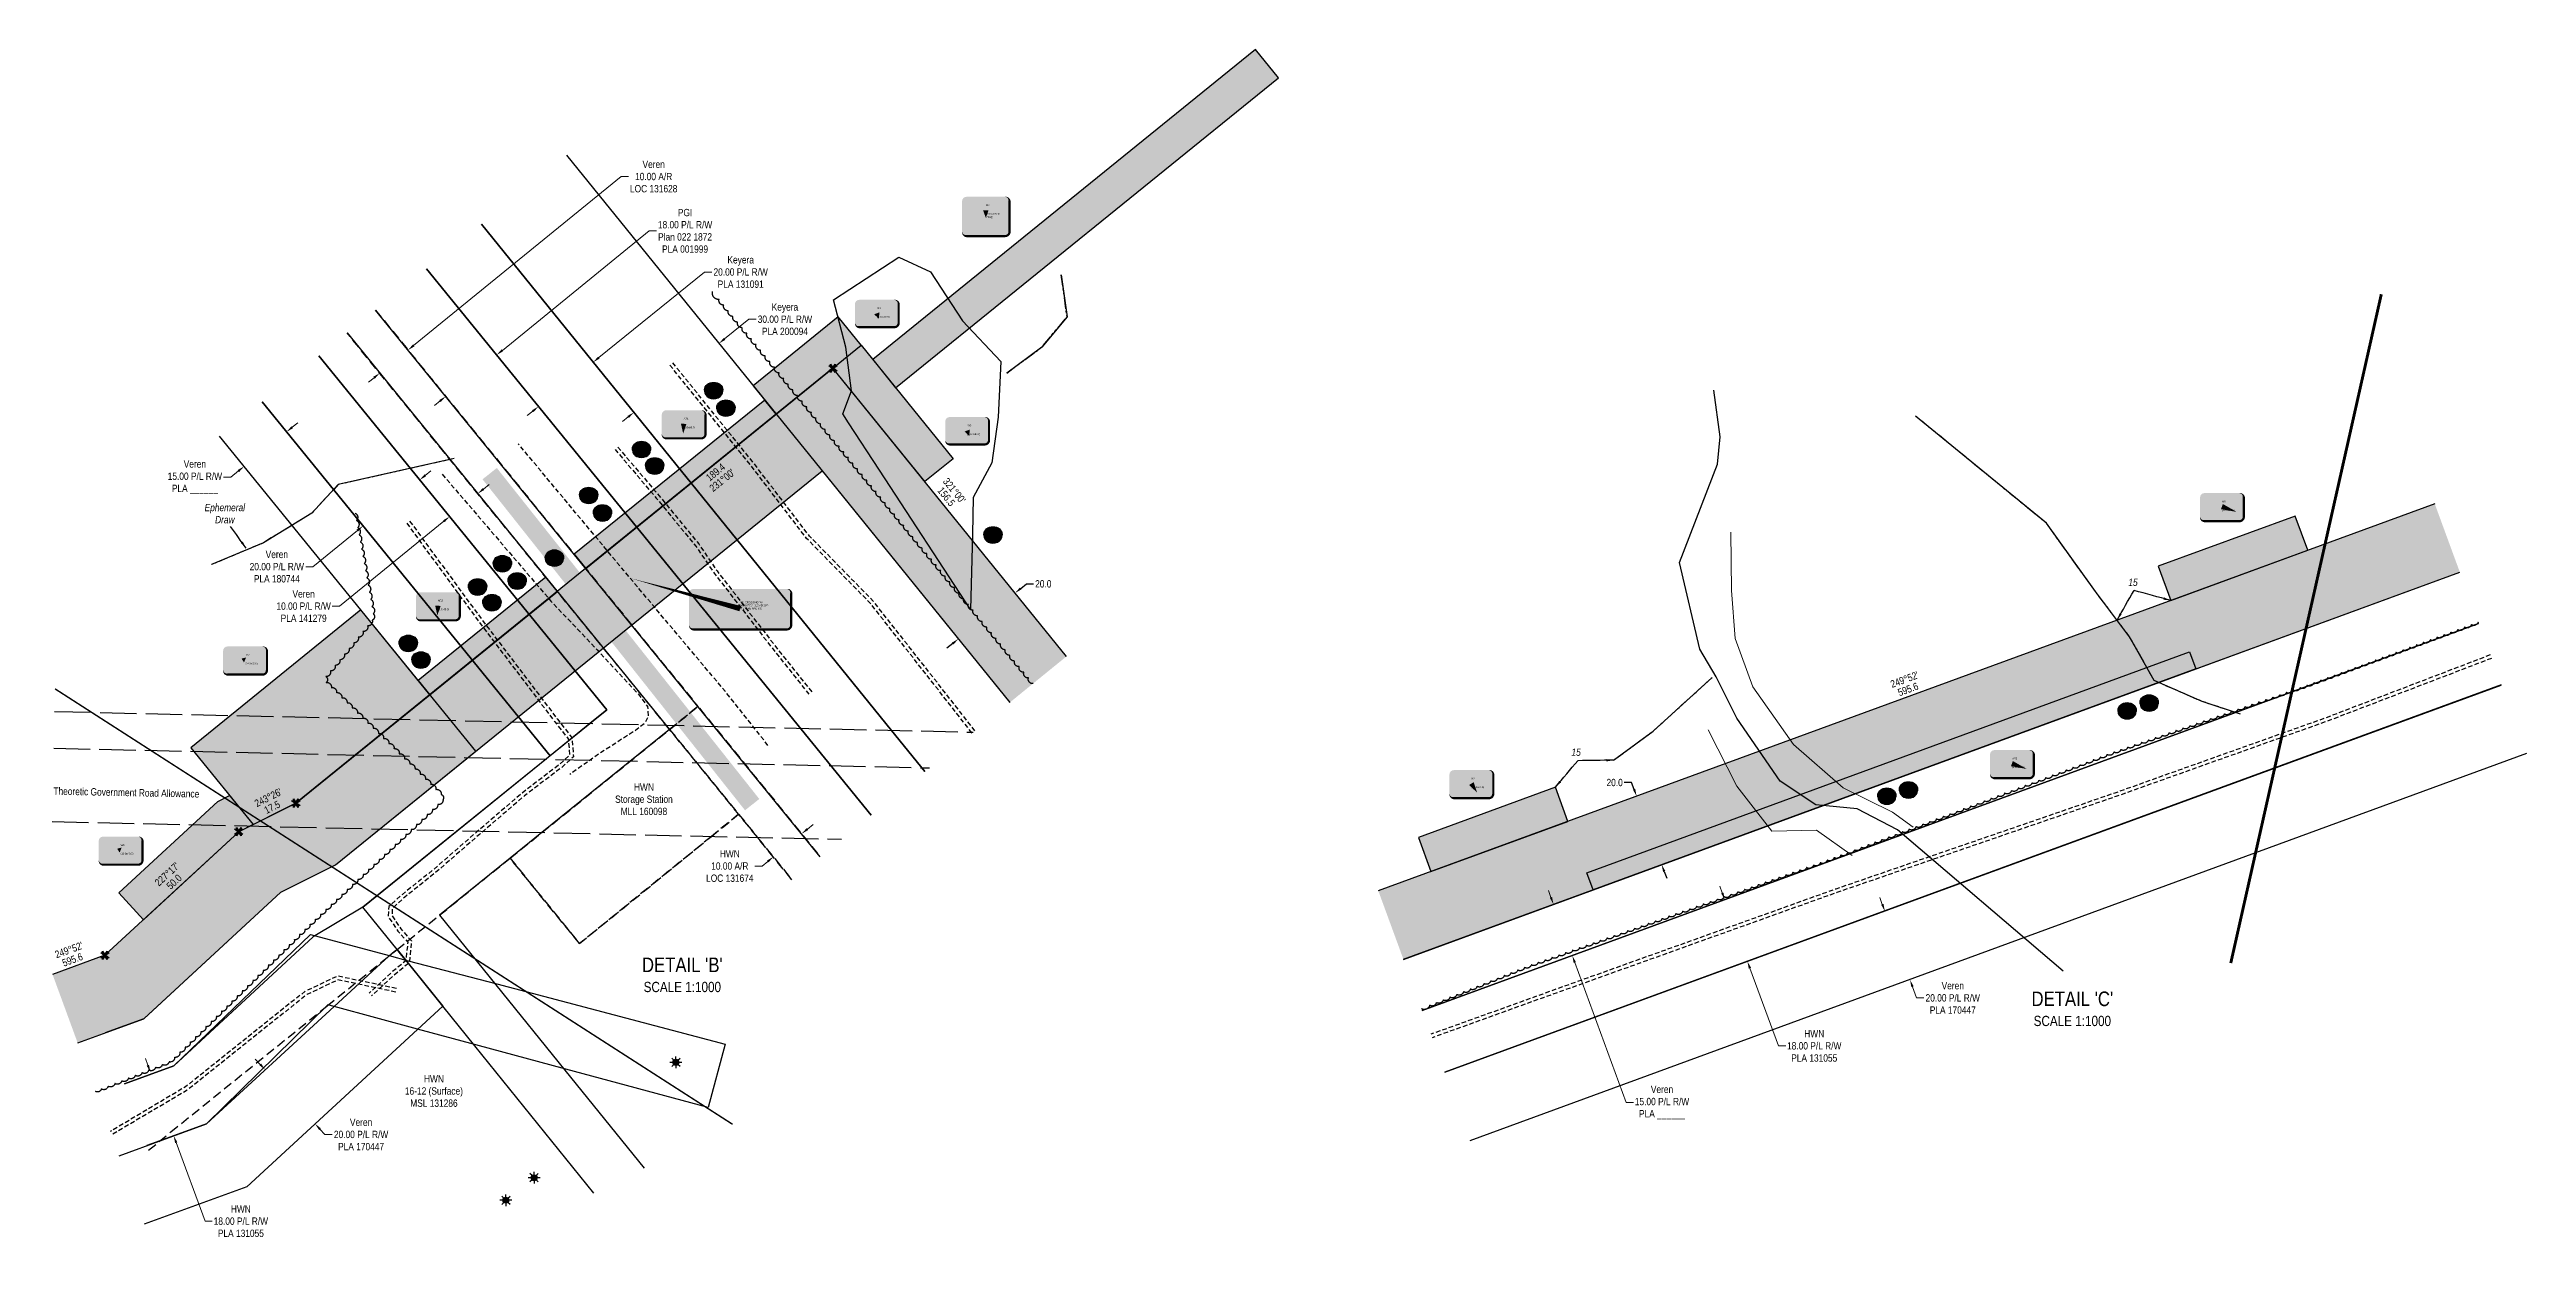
# Model space of a CAD drawing. Extents: x 399452 to 415540, y 6060435 to 6067869.
# Drawn here: x 402170 to 405563, y 6064128 to 6065782 of the extents above; entities that cross this region are included whole.
import ezdxf
from ezdxf.enums import TextEntityAlignment as Align

# ---------------------------------------------------------------- set-up
doc = ezdxf.new("R2018")
doc.units = 0
doc.header["$LTSCALE"] = 5
doc.header["$PDSIZE"] = 0.5
for name, pattern in [('0', [1, 1, 0]), ('DASHDOT2', [12.7, 6.35, -3.175, 0, -3.175]), ('foc-ACCESSROAD', [3.75, 2.5, -1.25]), ('foc-TOPO-ephemeral', [6.25, 3.125, -0.625, 0.625, -0.625, 0.625, -0.625]), ('foc-UNSURVEYED', [12.5, 10, -2.5]), ('UG_PIPE', [1.875, 1.25, -0.625])]:
    doc.linetypes.add(name, pattern=pattern)
doc.layers.get('Defpoints').update_dxf_attribs({"color": 9})
for name, color, linetype, lineweight in [('AS-GENERAL', 48, 'Continuous', 18), ('C-RW-T', 13, 'Continuous', 9), ('C-WS-T', 13, 'Continuous', 9), ('F-AR-T', 190, 'Continuous', 9), ('F-RW-T', 190, 'Continuous', 9), ('F-WS-T', 190, 'Continuous', 9), ('T-TIE-T', 201, 'Continuous', 18)]:
    doc.layers.add(name, color=color, linetype=linetype, lineweight=lineweight)
for name, color, linetype in [('AS-PIPE-UG', 44, 'UG_PIPE'), ('AS-ROADS', 254, 'Continuous'), ('AS-WILDLIFE', 131, 'DASHDOT2'), ('C-AR', 13, 'foc-ACCESSROAD'), ('C-RW', 13, 'Continuous'), ('CG-NOTES', 7, 'Continuous'), ('DETAIL-T', 7, 'Continuous'), ('F-AR', 190, 'foc-ACCESSROAD'), ('F-RW', 190, 'Continuous'), ('F-WS', 190, 'foc-ACCESSROAD'), ('F-WS-S', 8, 'Continuous'), ('L-BD', 7, 'Continuous'), ('L-BD1', 253, 'Continuous'), ('L-MON', 1, 'Continuous'), ('L-ROAD-T', 7, 'Continuous'), ('L-USEC', 7, 'foc-UNSURVEYED'), ('P-CROSSINGS', 250, 'Continuous'), ('P-PROPOSED', 10, 'Continuous'), ('P-PROPOSED-H', 21, 'Continuous'), ('P-TEMP-BLOCKS', 250, 'Continuous'), ('P-TEMP-H', 41, 'Continuous'), ('P-TEMP_ACCESS ROAD', 46, 'Continuous'), ('P-TEMP_LOG DECK', 46, 'Continuous'), ('P-TEMP_WORKSPACE', 46, 'Continuous'), ('P-TXT', 4, 'Continuous'), ('T-BUSH', 110, '0'), ('T-CREEK', 160, 'Continuous'), ('T-DRAW', 143, 'foc-TOPO-ephemeral'), ('T-WATER-T', 170, 'Continuous'), ('WETLAND', 143, 'Continuous')]:
    doc.layers.add(name, color=color, linetype=linetype)
doc.styles.add('80CG', font='ARIALN.TTF', dxfattribs={"height": 10})
doc.styles.add('80L', font='ARIALN.TTF', dxfattribs={"height": 10})
doc.styles.add('Crossing', font='ARIALN.TTF', dxfattribs={"height": 10})
doc.styles.add('foc-LtypeFont', font='ARIALN.TTF', dxfattribs={"height": 7.35})
doc.styles.get("Standard").update_dxf_attribs({"font": 'ARIALN.TTF'})
doc.linetypes.add('foc-TOPO-flowdirection-NOLINE', pattern='A,0,[">",foc-LtypeFont,S=0.3,R=0,X=0,Y=-0.945],-20,[">",foc-LtypeFont,S=0.3,R=0,X=0,Y=-0.945],0', length=20)
doc.dimstyles.new('Compass 5 000', dxfattribs={"dimscale": 5, "dimtxt": 9, "dimasz": 2, "dimexe": 0.2, "dimexo": 0.0625, "dimgap": 0.5, "dimtad": 0, "dimtih": 1, "dimtoh": 1, "dimzin": 0, "dimdsep": 46, "dimtxsty": '80CG', "dimcen": 0.1, "dimse1": 1, "dimse2": 1, "dimclrd": 256, "dimclrt": 256, "dimaunit": 1, "dimadec": 4, "dimazin": 0, "dimtfac": 0.06, "dimtofl": 0, "dimtmove": 0, "dimatfit": 1, "dimfxl": 0.2, "dimtolj": 1, "dimtzin": 0, "dimlwd": -1, "dimarcsym": 0})

msp = doc.modelspace()

# ---------------------------------------------------------------- texts
at = {"layer": 'DETAIL-T', "color": 3, "char_height": 19.99184, "attachment_point": 5, "style": '80CG'}
for s, insert, width in [("\\pxqc;DETAIL 'B'\\P{\\H0.7x;SCALE 1:1000}", (403036.455, 6064513.891), 109.66411), ("DETAIL 'C'\\P\\pxqc;{\\H0.7x;SCALE 1:1000}", (404940.58, 6064467.332), 110.91871)]:
    msp.add_mtext(s, dxfattribs=dict(at, insert=insert, width=width))
at = {"layer": 'L-BD1'}
for s, rotation, p in [('189.4', 39.008055, (403081.938, 6065202.622)), ("231°00'", 39.008055, (403090.904, 6065191.553)), ("321°00'", 309.00894, (403409.124, 6065177.467)), ("249°52'", 20.131041, (404710.606, 6064918.581)), ('595.6', 20.131041, (404715.508, 6064905.207)), ("243°26'", 26.572156, (402469.065, 6064756.861)), ('17.5', 26.572156, (402474.549, 6064743.677)), ("227°17'", 42.716721, (402330.603, 6064651.819)), ('50.0', 42.716721, (402340.266, 6064641.354)), ("249%%d52'", 20.131041, (402196.124, 6064548.041)), ('595.6', 20.131041, (402201.026, 6064534.667))]:
    msp.add_text(s, height=9.9959, rotation=rotation, dxfattribs=at).set_placement(p, align=Align.MIDDLE_CENTER)
at = {"layer": 'L-BD1', "style": '80L'}
msp.add_text('156.5', height=9.9959, rotation=309.00908, dxfattribs=at).set_placement((403398.186, 6065169.133), align=Align.MIDDLE)
at = {"layer": 'T-TIE-T', "char_height": 9.99589, "attachment_point": 1, "style": '80L'}
for insert in [(405017.32, 6065056.763), (404254.463, 6064824.039)]:
    msp.add_mtext_dynamic_manual_height_columns('{\\fArial Narrow|b0|i1|c0|p34;15}', width=15.52999, gutter_width=49.979, heights=[0], dxfattribs=dict(at, insert=insert))

# ---------------------------------------------------------------- blocks, each defined once
blk = doc.blocks.new('*U131')
at = {"true_color": 0xff8aff}
h = blk.add_hatch(color=211, dxfattribs=at)
edge = h.paths.add_edge_path()
edge.add_line((-24, -19), (24, -19))
edge.add_arc((24, -13), 6, 270, 360)
edge.add_line((30, -13), (30, 12.5))
edge.add_arc((24, 12.5), 6, 0, 90)
edge.add_line((24, 18.5), (-24, 18.5))
edge.add_arc((-24, 12.5), 6, 90, 180)
edge.add_line((-30, 12.5), (-30, -13))
edge.add_arc((-24, -13), 6, 180, 270)
at = {"color": 250, "flags": 128}
blk.add_lwpolyline([(-24, -19, 3, 3, 0), (24, -19, 3, 3, 0.414214), (30, -13, 3, 3, 0), (30, 12.5, 3, 0, 0.414214), (24, 18.5, 0, 0, 0), (-24, 18.5, 0, 0, 0.414214), (-30, 12.5, 0, 0, 0), (-30, -13, 0, 3, 0.414214)], format="xyseb", close=True, dxfattribs=at)
at = {"flags": 128}
blk.add_lwpolyline([(2.9, -7.6, 0, 7.5, 0), (0, 0, 0, 0, 0)], format="xyseb", dxfattribs=at)
at = {"color": 250, "lineweight": 30, "flags": 104}
blk.add_attdef('TEMP_AREA_W1', text='', height=12, dxfattribs=at).set_placement((0, 8.3), align=Align.MIDDLE_CENTER)
blk.add_attdef('ENTER_TEXT', text='', height=9, dxfattribs=at).set_placement((0, -3.6), align=Align.TOP_CENTER)
blk = doc.blocks.new('*U112')
at = {"true_color": 0xff8aff}
h = blk.add_hatch(color=211, dxfattribs=at)
edge = h.paths.add_edge_path()
edge.add_line((-24, -20), (24, -20))
edge.add_arc((24, -14), 6, 270, 360)
edge.add_line((30, -14), (30, 12.5))
edge.add_arc((24, 12.5), 6, 0, 90)
edge.add_line((24, 18.5), (-24, 18.5))
edge.add_arc((-24, 12.5), 6, 90, 180)
edge.add_line((-30, 12.5), (-30, -14))
edge.add_arc((-24, -14), 6, 180, 270)
at = {"color": 250, "flags": 128}
blk.add_lwpolyline([(-24, -20, 3, 3, 0), (24, -20, 3, 3, 0.414214), (30, -14, 3, 3, 0), (30, 12.5, 3, 0, 0.414214), (24, 18.5, 0, 0, 0), (-24, 18.5, 0, 0, 0.414214), (-30, 12.5, 0, 0, 0), (-30, -14, 0, 3, 0.414214)], format="xyseb", close=True, dxfattribs=at)
at = {"flags": 128}
blk.add_lwpolyline([(-0.7, -13.3, 0, 7.5, 0), (0, 0, 0, 0, 0)], format="xyseb", dxfattribs=at)
at = {"color": 250, "lineweight": 30, "flags": 104}
blk.add_attdef('TEMP_AREA_W1', text='', height=12, dxfattribs=at).set_placement((0, 8.3), align=Align.MIDDLE_CENTER)
blk.add_attdef('ENTER_TEXT', text='', height=9, dxfattribs=at).set_placement((0, -3.6), align=Align.TOP_CENTER)
blk = doc.blocks.new('*U120')
at = {"true_color": 0xff8aff}
h = blk.add_hatch(color=211, dxfattribs=at)
edge = h.paths.add_edge_path()
edge.add_line((-26.5, -35.3), (26.5, -35.3))
edge.add_arc((26.5, -29.3), 6, 270, 360)
edge.add_line((32.5, -29.3), (32.5, 12.5))
edge.add_arc((26.5, 12.5), 6, 0, 90)
edge.add_line((26.5, 18.5), (-26.5, 18.5))
edge.add_arc((-26.5, 12.5), 6, 90, 180)
edge.add_line((-32.5, 12.5), (-32.5, -29.3))
edge.add_arc((-26.5, -29.3), 6, 180, 270)
at = {"color": 250, "flags": 128}
blk.add_lwpolyline([(-26.5, -35.3, 3, 3, 0), (26.5, -35.3, 3, 3, 0.414214), (32.5, -29.3, 3, 3, 0), (32.5, 12.5, 3, 0, 0.414214), (26.5, 18.5, 0, 0, 0), (-26.5, 18.5, 0, 0, 0.414214), (-32.5, 12.5, 0, 0, 0), (-32.5, -29.3, 0, 3, 0.414214)], format="xyseb", close=True, dxfattribs=at)
at = {"flags": 128}
blk.add_lwpolyline([(0, -10.3, 0, 7.5, 0), (0, 0, 0, 0, 0)], format="xyseb", dxfattribs=at)
at = {"color": 250, "lineweight": 30, "flags": 104}
blk.add_attdef('TEMP_AREA_W1', text='', height=12, dxfattribs=at).set_placement((0, 8.3), align=Align.MIDDLE_CENTER)
blk.add_attdef('ENTER_TEXT', text='', height=9, dxfattribs=at).set_placement((0, -3.6), align=Align.TOP_CENTER)
blk = doc.blocks.new('*U113')
at = {"true_color": 0xff8aff}
h = blk.add_hatch(color=211, dxfattribs=at)
edge = h.paths.add_edge_path()
edge.add_line((-24, -20), (24, -20))
edge.add_arc((24, -14), 6, 270, 360)
edge.add_line((30, -14), (30, 12.5))
edge.add_arc((24, 12.5), 6, 0, 90)
edge.add_line((24, 18.5), (-24, 18.5))
edge.add_arc((-24, 12.5), 6, 90, 180)
edge.add_line((-30, 12.5), (-30, -14))
edge.add_arc((-24, -14), 6, 180, 270)
at = {"color": 250, "flags": 128}
blk.add_lwpolyline([(-24, -20, 3, 3, 0), (24, -20, 3, 3, 0.414214), (30, -14, 3, 3, 0), (30, 12.5, 3, 0, 0.414214), (24, 18.5, 0, 0, 0), (-24, 18.5, 0, 0, 0.414214), (-30, 12.5, 0, 0, 0), (-30, -14, 0, 3, 0.414214)], format="xyseb", close=True, dxfattribs=at)
at = {"flags": 128}
blk.add_lwpolyline([(-4.7, 1.9, 0, 7.5, 0), (0, 0, 0, 0, 0)], format="xyseb", dxfattribs=at)
at = {"color": 250, "lineweight": 30, "flags": 104}
blk.add_attdef('TEMP_AREA_W1', text='', height=12, dxfattribs=at).set_placement((0, 8.3), align=Align.MIDDLE_CENTER)
blk.add_attdef('ENTER_TEXT', text='', height=9, dxfattribs=at).set_placement((0, -3.6), align=Align.TOP_CENTER)
blk = doc.blocks.new('*D130')
at = {"layer": 'Defpoints', "color": 0, "transparency": 16777216}
for p in [(403121.2, 6064803.8), (403082.5, 6064772.2), (403200, 6064707.3)]:
    blk.add_point(p, dxfattribs=at)
at = {"layer": 'F-AR-T', "transparency": 16777216}
for p, q in [((403207.7, 6064713.6), (403215.5, 6064719.9)), ((403145.8, 6064663), (403135.8, 6064663)), ((403153.5, 6064669.4), (403145.8, 6064663))]:
    blk.add_line(p, q, dxfattribs=at)
for points in [[(403206.7, 6064714.9), (403208.8, 6064712.3), (403200, 6064707.3)], [(403152.5, 6064670.6), (403154.6, 6064668.1), (403161.3, 6064675.7)]]:
    blk.add_solid(points, dxfattribs=at)
at = {"layer": 'F-AR-T', "transparency": 16777216, "insert": (403101.5, 6064663), "char_height": 10, "attachment_point": 5, "style": '80CG'}
blk.add_mtext('\\A1;HWN\\P10.00 A/R\\PLOC 131674', dxfattribs=at)
blk = doc.blocks.new('xing2')
h = blk.add_hatch(color=50)
h.dxf.hatch_style = 1
edge = h.paths.add_edge_path()
edge.add_ellipse((0, 0), major_axis=(-12.5, 0), ratio=0.816297, start_angle=0, end_angle=360)
h = blk.add_hatch(color=250)
h.dxf.hatch_style = 1
edge = h.paths.add_edge_path()
edge.add_ellipse((0, -2), major_axis=(-12.5, 0), ratio=0.816297, start_angle=0, end_angle=180)
edge.add_line((12.5, -2), (12.5, 0))
edge.add_ellipse((0, 0), major_axis=(-12.5, 0), ratio=0.816297, start_angle=0, end_angle=180, ccw=False)
edge.add_line((-12.5, 0), (-12.5, -2))
at = {"color": 250}
blk.add_ellipse((0, 0), major_axis=(-12.5, 0), ratio=0.816297, dxfattribs=at)
blk.add_ellipse((0, -2), major_axis=(-12.5, 0), ratio=0.816297, start_param=0, end_param=3.141593, dxfattribs=at)
at = {"color": 250, "style": 'Crossing'}
blk.add_attdef('CROSSING', text='', height=9, dxfattribs=at).set_placement((0.1, 0), align=Align.MIDDLE_CENTER)
at = {"color": 250, "style": 'Crossing', "flags": 1}
for tag, p in [('DESCRIPTION', (0.1, -25.8)), ('OWNER', (0.1, -12.5)), ('LOCATION', (0.1, -39.3)), ('DWG_REF', (0.1, -52.8))]:
    blk.add_attdef(tag, text='', height=9, dxfattribs=at).set_placement(p, align=Align.MIDDLE_CENTER)
blk = doc.blocks.new('GAS')
h = blk.add_hatch(color=255)
h.dxf.hatch_style = 1
edge = h.paths.add_edge_path()
edge.add_arc((0, 0), 0.9, 0, 360)
for p, q in [((-0.81, 0), (-1.62, 0)), ((-0.57, 0.57), (-1.14, 1.14)), ((0, 0.81), (0, 1.62)), ((0.57, 0.57), (1.14, 1.14)), ((1.62, 0), (0.81, 0)), ((-0.57, -0.57), (-1.14, -1.14)), ((0, -0.81), (0, -1.62)), ((1.14, -1.14), (0.57, -0.57))]:
    blk.add_line(p, q)
blk.add_circle((0, 0), 0.8)
blk = doc.blocks.new('*D132')
at = {"layer": 'C-RW-T', "transparency": 16777216}
for p, q in [((402684.3, 6065198.3), (402692.1, 6065204.6)), ((402591.4, 6065122.7), (402530.5, 6065073.2)), ((402530.5, 6065073.2), (402520.5, 6065073.2))]:
    blk.add_line(p, q, dxfattribs=at)
for points in [[(402683.3, 6065199.6), (402685.4, 6065197), (402676.6, 6065192)], [(402590.3, 6065124), (402592.4, 6065121.4), (402599.1, 6065129)]]:
    blk.add_solid(points, dxfattribs=at)
at = {"layer": 'Defpoints', "color": 0, "transparency": 16777216}
for p in [(402610.5, 6065273.3), (402533.1, 6065210.3), (402676.6, 6065192)]:
    blk.add_point(p, dxfattribs=at)
at = {"layer": 'C-RW-T', "transparency": 16777216, "insert": (402481, 6065073.2), "char_height": 10, "attachment_point": 5, "style": '80CG'}
blk.add_mtext('\\A1;Veren\\P20.00 P/L R/W\\PPLA 180744', dxfattribs=at)
blk = doc.blocks.new('*D133')
at = {"layer": 'C-RW-T', "transparency": 16777216}
for p, q in [((402502.1, 6065264.2), (402509.8, 6065270.5)), ((402417.8, 6065195.7), (402407.8, 6065195.7)), ((402428.4, 6065204.3), (402417.8, 6065195.7))]:
    blk.add_line(p, q, dxfattribs=at)
for points in [[(402501, 6065265.5), (402503.1, 6065262.9), (402494.3, 6065257.9)], [(402427.3, 6065205.6), (402429.4, 6065203), (402436.1, 6065210.6)]]:
    blk.add_solid(points, dxfattribs=at)
at = {"layer": 'Defpoints', "color": 0, "transparency": 16777216}
for p in [(402521.9, 6065224), (402436.1, 6065210.6), (402463.7, 6065176.7)]:
    blk.add_point(p, dxfattribs=at)
at = {"layer": 'C-RW-T', "transparency": 16777216, "insert": (402368.7, 6065195.7), "char_height": 10, "attachment_point": 5, "style": '80CG'}
blk.add_mtext('\\A1;Veren\\P15.00 P/L R/W\\PPLA ______', dxfattribs=at)
blk = doc.blocks.new('*D134')
at = {"layer": 'C-RW-T', "transparency": 16777216}
for p, q in [((402764, 6065179.6), (402771.8, 6065185.9)), ((402709.8, 6065135.5), (402566.8, 6065019.1)), ((402566.8, 6065019.1), (402556.8, 6065019.1))]:
    blk.add_line(p, q, dxfattribs=at)
for points in [[(402763, 6065180.9), (402765.1, 6065178.3), (402756.3, 6065173.3)], [(402708.8, 6065136.8), (402710.9, 6065134.2), (402717.6, 6065141.8)]]:
    blk.add_solid(points, dxfattribs=at)
at = {"layer": 'Defpoints', "color": 0, "transparency": 16777216}
for p in [(402670.8, 6065278.3), (402632.1, 6065246.9), (402756.3, 6065173.3)]:
    blk.add_point(p, dxfattribs=at)
at = {"layer": 'C-RW-T', "transparency": 16777216, "insert": (402517.7, 6065019.1), "char_height": 10, "attachment_point": 5, "style": '80CG'}
blk.add_mtext('\\A1;Veren\\P10.00 P/L R/W\\PPLA 141279', dxfattribs=at)
blk = doc.blocks.new('*D135')
at = {"layer": 'C-WS-T', "transparency": 16777216}
for p, q in [((402668.4, 6065376.3), (402952.9, 6065607.7)), ((402952.9, 6065607.7), (402962.9, 6065607.7)), ((402614.2, 6065332.1), (402606.4, 6065325.8))]:
    blk.add_line(p, q, dxfattribs=at)
for points in [[(402667.4, 6065377.6), (402669.5, 6065375), (402660.7, 6065370)], [(402613.1, 6065333.4), (402615.2, 6065330.8), (402621.9, 6065338.4)]]:
    blk.add_solid(points, dxfattribs=at)
at = {"layer": 'Defpoints', "color": 0, "transparency": 16777216}
for p in [(402660.7, 6065370), (402712, 6065306.9), (402673.2, 6065275.4)]:
    blk.add_point(p, dxfattribs=at)
at = {"layer": 'C-WS-T', "transparency": 16777216, "insert": (402997.2, 6065607.7), "char_height": 10, "attachment_point": 5, "style": '80CG'}
blk.add_mtext('\\A1;Veren\\P10.00 A/R\\PLOC 131628', dxfattribs=at)
blk = doc.blocks.new('*D136')
at = {"layer": 'C-WS-T', "transparency": 16777216}
for p, q in [((402458.3, 6064391.2), (402451.5, 6064398.5)), ((402540, 6064302.5), (402546.8, 6064295.2)), ((402546.8, 6064295.2), (402556.8, 6064295.2))]:
    blk.add_line(p, q, dxfattribs=at)
for points in [[(402459.5, 6064392.3), (402457.1, 6064390), (402465.1, 6064383.8)], [(402541.3, 6064303.6), (402538.8, 6064301.4), (402533.3, 6064309.9)]]:
    blk.add_solid(points, dxfattribs=at)
at = {"layer": 'Defpoints', "color": 0, "transparency": 16777216}
for p in [(402439.9, 6064360.6), (402533.3, 6064309.9), (402508.1, 6064286.6)]:
    blk.add_point(p, dxfattribs=at)
at = {"layer": 'C-WS-T', "transparency": 16777216, "insert": (402596.4, 6064295.2), "char_height": 10, "attachment_point": 5, "style": '80CG'}
blk.add_mtext('\\A1;Veren\\P20.00 P/L R/W\\PPLA 170447', dxfattribs=at)
blk = doc.blocks.new('*D137')
at = {"layer": 'Defpoints', "color": 0, "transparency": 16777216}
for p in [(403492.2, 6065037), (403495.5, 6065032.9), (403417.8, 6064970)]:
    blk.add_point(p, dxfattribs=at)
at = {"layer": 'P-TXT', "transparency": 16777216}
for p, q in [((403500, 6065043.3), (403507.7, 6065049.6)), ((403507.7, 6065049.6), (403517.7, 6065049.6)), ((403406.8, 6064967.8), (403399, 6064961.5))]:
    blk.add_line(p, q, dxfattribs=at)
for points in [[(403498.9, 6065044.6), (403501, 6065042), (403492.2, 6065037)], [(403405.7, 6064969.1), (403407.8, 6064966.5), (403414.5, 6064974.1)]]:
    blk.add_solid(points, dxfattribs=at)
at = {"layer": 'P-TXT', "transparency": 16777216, "insert": (403530.9, 6065049.6), "char_height": 10, "attachment_point": 5, "style": '80CG'}
blk.add_mtext('\\A1;20.0', dxfattribs=at)
blk = doc.blocks.new('*D138')
at = {"layer": 'Defpoints', "color": 0, "transparency": 16777216}
for p in [(403051.3, 6065422.5), (403086.5, 6065379), (402934.7, 6065328.1)]:
    blk.add_point(p, dxfattribs=at)
at = {"layer": 'F-RW-T', "transparency": 16777216}
for p, q in [((403094.3, 6065385.3), (403127.5, 6065412.2)), ((403127.5, 6065412.2), (403137.5, 6065412.2)), ((402962.2, 6065278.3), (402954.5, 6065272))]:
    blk.add_line(p, q, dxfattribs=at)
for points in [[(403093.3, 6065386.6), (403095.4, 6065384), (403086.5, 6065379)], [(402961.2, 6065279.6), (402963.3, 6065277), (402970, 6065284.6)]]:
    blk.add_solid(points, dxfattribs=at)
at = {"layer": 'F-RW-T', "transparency": 16777216, "insert": (403177, 6065412.2), "char_height": 10, "attachment_point": 5, "style": '80CG'}
blk.add_mtext('\\A1;Keyera\\P30.00 P/L R/W\\PPLA 200094', dxfattribs=at)
blk = doc.blocks.new('*D139')
at = {"layer": 'Defpoints', "color": 0, "transparency": 16777216}
for p in [(402884, 6065390.7), (402809.1, 6065330.1), (402914.3, 6065353.3)]:
    blk.add_point(p, dxfattribs=at)
at = {"layer": 'F-RW-T', "transparency": 16777216}
for p, q in [((402922.1, 6065359.6), (403066.9, 6065476.9)), ((403066.9, 6065476.9), (403076.9, 6065476.9)), ((402831.7, 6065286.4), (402823.9, 6065280.1))]:
    blk.add_line(p, q, dxfattribs=at)
for points in [[(402921, 6065360.9), (402923.1, 6065358.3), (402914.3, 6065353.3)], [(402830.6, 6065287.6), (402832.7, 6065285.1), (402839.4, 6065292.6)]]:
    blk.add_solid(points, dxfattribs=at)
at = {"layer": 'F-RW-T', "transparency": 16777216, "insert": (403116.4, 6065476.9), "char_height": 10, "attachment_point": 5, "style": '80CG'}
blk.add_mtext('\\A1;Keyera\\P20.00 P/L R/W\\PPLA 131091', dxfattribs=at)
blk = doc.blocks.new('*D140')
at = {"layer": 'Defpoints', "color": 0, "transparency": 16777216}
for p in [(402782.1, 6065363.3), (402839.6, 6065292.6), (402769.8, 6065235.8)]:
    blk.add_point(p, dxfattribs=at)
at = {"layer": 'F-RW-T', "transparency": 16777216}
for p, q in [((402789.9, 6065369.6), (402991.1, 6065533.3)), ((402991.1, 6065533.3), (403001.1, 6065533.3)), ((402704.6, 6065300.2), (402696.8, 6065293.9))]:
    blk.add_line(p, q, dxfattribs=at)
for points in [[(402788.8, 6065370.9), (402790.9, 6065368.3), (402782.1, 6065363.3)], [(402703.5, 6065301.5), (402705.6, 6065298.9), (402712.3, 6065306.5)]]:
    blk.add_solid(points, dxfattribs=at)
at = {"layer": 'F-RW-T', "transparency": 16777216, "insert": (403040.2, 6065533.3), "char_height": 10, "attachment_point": 5, "style": '80CG'}
blk.add_mtext('\\A1;PGI\\P18.00 P/L R/W\\PPlan 022 1872\\PPLA 001999', dxfattribs=at)
blk = doc.blocks.new('TEMP')
h = blk.add_hatch(color=255)
h.dxf.hatch_style = 1
h.paths.add_polyline_path([(0, 0.25), (-0.67, 1.15), (-0.67, 0.67), (-1.15, 0.67), (-0.25, 0), (-1.15, -0.67), (-0.67, -0.67), (-0.67, -1.15), (0, -0.25), (0.67, -1.15), (0.67, -0.67), (1.15, -0.67), (0.25, 0), (1.15, 0.67), (0.67, 0.67), (0.67, 1.15)])
h.paths.add_polyline_path([(0.57, 0.85), (0.57, 0.57), (0.85, 0.57), (0.08, 0), (0.85, -0.57), (0.57, -0.57), (0.57, -0.85), (0, -0.08), (-0.57, -0.85), (-0.57, -0.57), (-0.85, -0.57), (-0.08, 0), (-0.85, 0.57), (-0.57, 0.57), (-0.57, 0.85), (0, 0.08)], flags=16)
h = blk.add_hatch(color=1)
h.dxf.hatch_style = 1
h.paths.add_polyline_path([(0, 0.08), (-0.57, 0.85), (-0.57, 0.57), (-0.85, 0.57), (-0.08, 0), (-0.85, -0.57), (-0.57, -0.57), (-0.57, -0.85), (0, -0.08), (0.57, -0.85), (0.57, -0.57), (0.85, -0.57), (0.08, 0), (0.85, 0.57), (0.57, 0.57), (0.57, 0.85)])
at = {"color": 1}
for p, q in [((-0.08, 0), (0.08, 0)), ((0, 0.08), (0, -0.08))]:
    blk.add_line(p, q, dxfattribs=at)
at = {"color": 255, "flags": 128}
blk.add_lwpolyline([(-0.25, 0), (-1.15, 0.67), (-0.67, 0.67), (-0.67, 1.15), (0, 0.25), (0.67, 1.15), (0.67, 0.67), (1.15, 0.67), (0.25, 0), (1.15, -0.67), (0.67, -0.67), (0.67, -1.15), (0, -0.25), (-0.67, -1.15), (-0.67, -0.67), (-1.15, -0.67)], close=True, dxfattribs=at)
at = {"color": 1, "flags": 128}
blk.add_lwpolyline([(-0.08, 0), (-0.85, 0.57), (-0.57, 0.57), (-0.57, 0.85), (0, 0.08), (0.57, 0.85), (0.57, 0.57), (0.85, 0.57), (0.08, 0), (0.85, -0.57), (0.57, -0.57), (0.57, -0.85), (0, -0.08), (-0.57, -0.85), (-0.57, -0.57), (-0.85, -0.57)], close=True, dxfattribs=at)
blk = doc.blocks.new('Well_proximity')
h = blk.add_hatch(color=191)
h.dxf.hatch_style = 1
edge = h.paths.add_edge_path()
edge.add_ellipse((0, 0), major_axis=(-12.5, 0), ratio=0.816297, start_angle=0, end_angle=360)
h = blk.add_hatch(color=250)
h.dxf.hatch_style = 1
edge = h.paths.add_edge_path()
edge.add_ellipse((0, -2), major_axis=(-12.5, 0), ratio=0.816297, start_angle=0, end_angle=180)
edge.add_line((12.5, -2), (12.5, 0))
edge.add_ellipse((0, 0), major_axis=(-12.5, 0), ratio=0.816297, start_angle=0, end_angle=180, ccw=False)
edge.add_line((-12.5, 0), (-12.5, -2))
at = {"color": 250}
blk.add_ellipse((0, 0), major_axis=(-12.5, 0), ratio=0.816297, dxfattribs=at)
blk.add_ellipse((0, -2), major_axis=(-12.5, 0), ratio=0.816297, start_param=0, end_param=3.141593, dxfattribs=at)
at = {"color": 250, "style": '80L'}
blk.add_attdef('CROSSING', text='', height=9, dxfattribs=at).set_placement((0.1, 0), align=Align.MIDDLE_CENTER)
blk = doc.blocks.new('*D206')
at = {"layer": 'Defpoints', "color": 0, "transparency": 16777216}
for p in [(402289, 6064373.7), (402321, 6064286.6), (402339.7, 6064293.4)]:
    blk.add_point(p, dxfattribs=at)
at = {"layer": 'F-RW-T', "transparency": 16777216}
for p, q in [((402304.3, 6064390), (402300.9, 6064399.4)), ((402343.2, 6064284), (402382.6, 6064176.4)), ((402382.6, 6064176.4), (402392.6, 6064176.4))]:
    blk.add_line(p, q, dxfattribs=at)
for points in [[(402305.9, 6064390.6), (402302.7, 6064389.4), (402307.8, 6064380.6)], [(402344.7, 6064284.6), (402341.6, 6064283.5), (402339.7, 6064293.4)]]:
    blk.add_solid(points, dxfattribs=at)
at = {"layer": 'F-RW-T', "transparency": 16777216, "insert": (402431.7, 6064176.4), "char_height": 10, "attachment_point": 5, "style": '80CG'}
blk.add_mtext('\\A1;HWN\\P18.00 P/L R/W\\PPLA 131055', dxfattribs=at)
blk = doc.blocks.new('*U216')
h = blk.add_hatch(color=255)
edge = h.paths.add_edge_path()
edge.add_line((-64, -28.5), (64, -28.5))
edge.add_arc((64, -22.5), 6, 270, 360)
edge.add_line((70, -22.5), (70, 21))
edge.add_arc((64, 21), 6, 0, 90)
edge.add_line((64, 27), (-64, 27))
edge.add_arc((-64, 21), 6, 90, 180)
edge.add_line((-70, 21), (-70, -22.5))
edge.add_arc((-64, -22.5), 6, 180, 270)
at = {"color": 14, "flags": 128}
blk.add_lwpolyline([(-148.9, 41.3, 0, 7.5, 0), (0, 0, 0, 0, 0)], format="xyseb", dxfattribs=at)
blk.add_lwpolyline([(-64, -28.5, 3, 3, 0), (64, -28.5, 3, 3, 0.414214), (70, -22.5, 3, 3, 0), (70, 21, 3, 0, 0.414214), (64, 27, 0, 0, 0), (-64, 27, 0, 0, 0.414214), (-70, 21, 0, 0, 0), (-70, -22.5, 0, 3, 0.414214)], format="xyseb", close=True, dxfattribs=at)
at = {"color": 14, "lineweight": 30, "flags": 104}
blk.add_attdef('ENTER_TEXT', text='', height=10, dxfattribs=at).set_placement((0, 0), align=Align.MIDDLE_CENTER)
blk = doc.blocks.new('*U153')
at = {"true_color": 0xff8aff}
h = blk.add_hatch(color=211, dxfattribs=at)
edge = h.paths.add_edge_path()
edge.add_line((-24, -20), (24, -20))
edge.add_arc((24, -14), 6, 270, 360)
edge.add_line((30, -14), (30, 12.5))
edge.add_arc((24, 12.5), 6, 0, 90)
edge.add_line((24, 18.5), (-24, 18.5))
edge.add_arc((-24, 12.5), 6, 90, 180)
edge.add_line((-30, 12.5), (-30, -14))
edge.add_arc((-24, -14), 6, 180, 270)
at = {"color": 250, "flags": 128}
blk.add_lwpolyline([(-24, -20, 3, 3, 0), (24, -20, 3, 3, 0.414214), (30, -14, 3, 3, 0), (30, 12.5, 3, 0, 0.414214), (24, 18.5, 0, 0, 0), (-24, 18.5, 0, 0, 0.414214), (-30, 12.5, 0, 0, 0), (-30, -14, 0, 3, 0.414214)], format="xyseb", close=True, dxfattribs=at)
at = {"flags": 128}
blk.add_lwpolyline([(20.1, -7.3, 0, 7.5, 0), (0, 0, 0, 0, 0)], format="xyseb", dxfattribs=at)
at = {"color": 250, "lineweight": 30, "flags": 104}
blk.add_attdef('TEMP_AREA_W1', text='', height=12, dxfattribs=at).set_placement((0, 8.3), align=Align.MIDDLE_CENTER)
blk.add_attdef('ENTER_TEXT', text='', height=9, dxfattribs=at).set_placement((0, -3.6), align=Align.TOP_CENTER)
blk = doc.blocks.new('*U156')
at = {"true_color": 0xff8aff}
h = blk.add_hatch(color=211, dxfattribs=at)
edge = h.paths.add_edge_path()
edge.add_line((-24, -20), (24, -20))
edge.add_arc((24, -14), 6, 270, 360)
edge.add_line((30, -14), (30, 12.5))
edge.add_arc((24, 12.5), 6, 0, 90)
edge.add_line((24, 18.5), (-24, 18.5))
edge.add_arc((-24, 12.5), 6, 90, 180)
edge.add_line((-30, 12.5), (-30, -14))
edge.add_arc((-24, -14), 6, 180, 270)
at = {"color": 250, "flags": 128}
blk.add_lwpolyline([(-24, -20, 3, 3, 0), (24, -20, 3, 3, 0.414214), (30, -14, 3, 3, 0), (30, 12.5, 3, 0, 0.414214), (24, 18.5, 0, 0, 0), (-24, 18.5, 0, 0, 0.414214), (-30, 12.5, 0, 0, 0), (-30, -14, 0, 3, 0.414214)], format="xyseb", close=True, dxfattribs=at)
at = {"flags": 128}
blk.add_lwpolyline([(7.8, -12.2, 0, 7.5, 0), (0, 0, 0, 0, 0)], format="xyseb", dxfattribs=at)
at = {"color": 250, "lineweight": 30, "flags": 104}
blk.add_attdef('TEMP_AREA_W1', text='', height=12, dxfattribs=at).set_placement((0, 8.3), align=Align.MIDDLE_CENTER)
blk.add_attdef('ENTER_TEXT', text='', height=9, dxfattribs=at).set_placement((0, -3.6), align=Align.TOP_CENTER)
blk = doc.blocks.new('*D152')
at = {"layer": 'C-RW-T', "transparency": 16777216}
for p, q in [((404680.3, 6064610.5), (404676.9, 6064619.9)), ((404721.6, 6064497.7), (404727.3, 6064482.3)), ((404727.3, 6064482.3), (404737.3, 6064482.3))]:
    blk.add_line(p, q, dxfattribs=at)
for points in [[(404681.9, 6064611.1), (404678.7, 6064610), (404683.7, 6064601.2)], [(404723.2, 6064498.3), (404720.1, 6064497.1), (404718.2, 6064507.1)]]:
    blk.add_solid(points, dxfattribs=at)
at = {"layer": 'Defpoints', "color": 0, "transparency": 16777216}
for p in [(405429.9, 6064874.5), (405464.4, 6064780.4), (404718.2, 6064507.1)]:
    blk.add_point(p, dxfattribs=at)
at = {"layer": 'C-RW-T', "transparency": 16777216, "insert": (404776.8, 6064482.3), "char_height": 10, "attachment_point": 5, "style": '80CG'}
blk.add_mtext('\\A1;Veren\\P20.00 P/L R/W\\PPLA 170447', dxfattribs=at)
blk = doc.blocks.new('*D151')
at = {"layer": 'C-RW-T', "transparency": 16777216}
for p, q in [((404226.4, 6064620), (404222.9, 6064629.4)), ((404259, 6064530.9), (404329.4, 6064338.9)), ((404329.4, 6064338.9), (404339.4, 6064338.9))]:
    blk.add_line(p, q, dxfattribs=at)
for points in [[(404227.9, 6064620.6), (404224.8, 6064619.4), (404229.8, 6064610.6)], [(404260.6, 6064531.4), (404257.5, 6064530.3), (404255.6, 6064540.2)]]:
    blk.add_solid(points, dxfattribs=at)
at = {"layer": 'Defpoints', "color": 0, "transparency": 16777216}
for p in [(404229.8, 6064610.6), (404293.5, 6064634), (404319.3, 6064563.6)]:
    blk.add_point(p, dxfattribs=at)
at = {"layer": 'C-RW-T', "transparency": 16777216, "insert": (404378.5, 6064338.9), "char_height": 10, "attachment_point": 5, "style": '80CG'}
blk.add_mtext('\\A1;Veren\\P15.00 P/L R/W\\PPLA ______', dxfattribs=at)
blk = doc.blocks.new('*D154')
at = {"layer": 'Defpoints', "color": 0, "transparency": 16777216}
for p in [(404336.9, 6064756.2), (404343.7, 6064758.7), (404371.2, 6064662.5)]:
    blk.add_point(p, dxfattribs=at)
at = {"layer": 'P-TXT', "transparency": 16777216}
for p, q in [((404336.8, 6064777.4), (404326.8, 6064777.4)), ((404340.3, 6064768.1), (404336.8, 6064777.4)), ((404381.5, 6064655.6), (404384.9, 6064646.2))]:
    blk.add_line(p, q, dxfattribs=at)
for points in [[(404341.8, 6064768.6), (404338.7, 6064767.5), (404343.7, 6064758.7)], [(404383.1, 6064656.2), (404379.9, 6064655), (404378, 6064665)]]:
    blk.add_solid(points, dxfattribs=at)
at = {"layer": 'P-TXT', "transparency": 16777216, "insert": (404313.6, 6064777.4), "char_height": 10, "attachment_point": 5, "style": '80CG'}
blk.add_mtext('\\A1;20.0', dxfattribs=at)
blk = doc.blocks.new('*D155')
at = {"layer": 'Defpoints', "color": 0, "transparency": 16777216}
for p in [(404507.5, 6064632.6), (404538.4, 6064548.2), (404495.5, 6064532.4)]:
    blk.add_point(p, dxfattribs=at)
at = {"layer": 'F-RW-T', "transparency": 16777216}
for p, q in [((404461.1, 6064626.2), (404457.6, 6064635.6)), ((404498.9, 6064523), (404537.9, 6064416.6)), ((404537.9, 6064416.6), (404547.9, 6064416.6))]:
    blk.add_line(p, q, dxfattribs=at)
for points in [[(404462.6, 6064626.8), (404459.5, 6064625.6), (404464.5, 6064616.8)], [(404500.5, 6064523.6), (404497.3, 6064522.5), (404495.5, 6064532.4)]]:
    blk.add_solid(points, dxfattribs=at)
at = {"layer": 'F-RW-T', "transparency": 16777216, "insert": (404587, 6064416.6), "char_height": 10, "attachment_point": 5, "style": '80CG'}
blk.add_mtext('\\A1;HWN\\P18.00 P/L R/W\\PPLA 131055', dxfattribs=at)

# ---------------------------------------------------------------- dimensions: what is measured, and where the dimension line sits
at = {"layer": 'C-RW-T'}
for base, p1, p2, angle, text, picture, middle in [((402436.149, 6065210.631), (402521.904, 6065224.004), (402463.739, 6065176.704), 219.118416, 'Veren\\P15.00 P/L R/W\\PPLA ______', '*D133', (402368.709, 6065195.701)), ((402676.589, 6065192.025), (402533.068, 6065210.276), (402610.508, 6065273.265), 39.124802, 'Veren\\P20.00 P/L R/W\\PPLA 180744', '*D132', (402480.962, 6065073.195)), ((402756.284, 6065173.251), (402632.13, 6065246.854), (402670.819, 6065278.323), 39.124802, 'Veren\\P10.00 P/L R/W\\PPLA 141279', '*D134', (402517.709, 6065019.118)), ((404229.796, 6064610.628), (404319.285, 6064563.588), (404293.479, 6064633.976), 110.133975, 'Veren\\P15.00 P/L R/W\\PPLA ______', '*D151', (404378.481, 6064338.949))]:
    dim = msp.add_linear_dim(base=base, p1=p1, p2=p2, angle=angle, text=text, dimstyle='Compass 5 000', dxfattribs=at)
    dim.commit()
    dim.dimension.update_dxf_attribs({"geometry": picture, "text_midpoint": middle, "dimtype": 161})
dim = msp.add_linear_dim(base=(404718.2, 6064507.081), p1=(405429.916, 6064874.472), p2=(405464.375, 6064780.394), angle=290.11701, text='Veren\\P20.00 P/L R/W\\PPLA 170447', dimstyle='Compass 5 000', override={"dimtxt": 10}, dxfattribs=at)
dim.commit()
dim.dimension.update_dxf_attribs({"geometry": '*D152', "text_midpoint": (404776.825, 6064482.267), "dimtype": 161})
at = {"layer": 'C-WS-T'}
for base, p1, p2, angle, text, picture, middle in [((402660.689, 6065369.983), (402673.2, 6065275.395), (402711.973, 6065306.933), 39.124802, 'Veren\\P10.00 A/R\\PLOC 131628', '*D135', (402997.205, 6065607.658)), ((402533.264, 6064309.863), (402439.877, 6064360.567), (402508.054, 6064286.621), 312.675427, 'Veren\\P20.00 P/L R/W\\PPLA 170447', '*D136', (402596.358, 6064295.158))]:
    dim = msp.add_linear_dim(base=base, p1=p1, p2=p2, angle=angle, text=text, dimstyle='Compass 5 000', dxfattribs=at)
    dim.commit()
    dim.dimension.update_dxf_attribs({"geometry": picture, "text_midpoint": middle, "dimtype": 161})
at = {"layer": 'F-AR-T'}
dim = msp.add_linear_dim(base=(403199.993, 6064707.279), p1=(403082.504, 6064772.193), p2=(403121.225, 6064803.794), angle=39.218576, text='HWN\\P10.00 A/R\\PLOC 131674', dimstyle='Compass 5 000', dxfattribs=at)
dim.commit()
dim.dimension.update_dxf_attribs({"geometry": '*D130', "text_midpoint": (403101.487, 6064663.032), "dimtype": 161})
at = {"layer": 'F-RW-T'}
for base, p1, p2, angle, text, picture, middle in [((402782.105, 6065363.282), (402769.815, 6065235.822), (402839.606, 6065292.59), 39.124802, 'PGI\\P18.00 P/L R/W\\PPlan 022 1872\\PPLA 001999', '*D140', (403040.229, 6065533.315)), ((402914.315, 6065353.305), (402809.105, 6065330.088), (402883.988, 6065390.745), 39.008057, 'Keyera\\P20.00 P/L R/W\\PPLA 131091', '*D139', (403116.416, 6065476.885)), ((403086.547, 6065378.967), (402934.728, 6065328.104), (403051.276, 6065422.51), 39.008055, 'Keyera\\P30.00 P/L R/W\\PPLA 200094', '*D138', (403176.983, 6065412.155)), ((404495.467, 6064532.423), (404507.474, 6064632.581), (404538.426, 6064548.177), 290.138667, 'HWN\\P18.00 P/L R/W\\PPLA 131055', '*D155', (404587.025, 6064416.596))]:
    dim = msp.add_linear_dim(base=base, p1=p1, p2=p2, angle=angle, text=text, dimstyle='Compass 5 000', dxfattribs=at)
    dim.commit()
    dim.dimension.update_dxf_attribs({"geometry": picture, "text_midpoint": middle, "dimtype": 161})
at = {"layer": 'F-RW-T', "color": 4}
dim = msp.add_linear_dim(base=(402339.714, 6064293.425), p1=(402289.039, 6064373.738), p2=(402320.999, 6064286.563), angle=290.133975, text='HWN\\P18.00 P/L R/W\\PPLA 131055', dimstyle='Compass 5 000', dxfattribs=at)
dim.commit()
dim.dimension.update_dxf_attribs({"geometry": '*D206', "text_midpoint": (402431.71, 6064176.371), "dimtype": 161})
at = {"layer": 'P-TXT'}
dim = msp.add_linear_dim(base=(403492.201, 6065036.986), p1=(403417.81, 6064970.009), p2=(403495.487, 6065032.93), angle=39.00894, text='20.0', dimstyle='Compass 5 000', dxfattribs=at)
dim.commit()
dim.dimension.update_dxf_attribs({"geometry": '*D137', "text_midpoint": (403530.948, 6065049.575), "dimtype": 161})
at = {"layer": 'P-TXT', "color": 4}
dim = msp.add_linear_dim(base=(404343.705, 6064758.667), p1=(404371.25, 6064662.488), p2=(404336.907, 6064756.175), angle=110.131041, text='20.0', dimstyle='Compass 5 000', dxfattribs=at)
dim.commit()
dim.dimension.update_dxf_attribs({"geometry": '*D154', "text_midpoint": (404313.616, 6064777.445), "dimtype": 161})

# ---------------------------------------------------------------- hatches: boundary and pattern name
at = {"layer": 'P-PROPOSED-H'}
h = msp.add_hatch(color=256, dxfattribs=at)
h.dxf.hatch_style = 1
h.paths.add_polyline_path([(403484.998, 6064887.072), (403562.544, 6064950.148), (403242.668, 6065345.036), (402507.041, 6064749.166), (402428.887, 6064710.077), (402245.436, 6064540.694), (402173.774, 6064514.425), (402208.181, 6064420.575), (402299.011, 6064453.87), (402486.262, 6064627.009), (402561.495, 6064664.637), (403227.912, 6065204.446)])
h = msp.add_hatch(color=256, dxfattribs=at)
h.dxf.hatch_style = 1
h.paths.add_polyline_path([(405471.419, 6065065.581), (405437.005, 6065159.429), (403989.889, 6064628.971), (404024.291, 6064535.118)])
at = {"layer": 'P-TEMP-H'}
h = msp.add_hatch(color=256, dxfattribs=at)
h.dxf.hatch_style = 1
h.paths.add_polyline_path([(403821.533, 6065781.767), (403297.234, 6065357.077), (403328.693, 6065318.24), (403852.991, 6065742.93)])
h = msp.add_hatch(color=256, dxfattribs=at)
h.dxf.hatch_style = 1
h.paths.add_polyline_path([(403164.995, 6065282.12), (403242.668, 6065345.036), (403281.504, 6065376.495), (403250.045, 6065415.331), (403133.536, 6065320.957)])
h = msp.add_hatch(color=256, dxfattribs=at)
h.dxf.hatch_style = 1
h.paths.add_polyline_path([(403242.668, 6065345.036), (403281.504, 6065376.495), (403407.341, 6065221.149), (403368.504, 6065189.69)])
h = msp.add_hatch(color=256, dxfattribs=at)
h.dxf.hatch_style = 1
h.paths.add_polyline_path([(402888.302, 6065090.153), (402904.07, 6065070.767), (403164.995, 6065282.12), (403149.266, 6065301.538)])
h = msp.add_hatch(color=256, dxfattribs=at)
h.dxf.hatch_style = 1
h.paths.add_polyline_path([(405075.413, 6065026.883), (405263.118, 6065095.689), (405245.916, 6065142.615), (405058.212, 6065073.809)])
h = msp.add_hatch(color=256, dxfattribs=at)
h.dxf.hatch_style = 1
h.paths.add_polyline_path([(402849.464, 6065058.694), (402674.776, 6064917.194), (402690.543, 6064897.805), (402865.233, 6065039.308)])
h = msp.add_hatch(color=256, dxfattribs=at)
h.dxf.hatch_style = 1
h.paths.add_polyline_path([(402690.543, 6064897.805), (402595.943, 6065014.134), (402363.285, 6064824.934), (402448.65, 6064719.962), (402507.041, 6064749.166)])
h = msp.add_hatch(color=256, dxfattribs=at)
h.dxf.hatch_style = 1
h.paths.add_polyline_path([(404275.499, 6064653.823), (405101.16, 6064956.694), (405109.766, 6064933.233), (404284.105, 6064630.362)])
h = msp.add_hatch(color=256, dxfattribs=at)
h.dxf.hatch_style = 1
h.paths.add_polyline_path([(402448.65, 6064719.962), (402428.887, 6064710.077), (402298.238, 6064589.447), (402264.333, 6064626.168), (402400.19, 6064751.606), (402416.346, 6064759.687)])
h = msp.add_hatch(color=256, dxfattribs=at)
h.dxf.hatch_style = 1
h.paths.add_polyline_path([(404061.995, 6064655.402), (404249.699, 6064724.207), (404232.498, 6064771.134), (404044.793, 6064702.328)])

# ---------------------------------------------------------------- linework, layer by layer
at = {"layer": 'AS-GENERAL', "flags": 128}
for points in [[(404472.944, 6065120.4), (404473.709, 6065040.545), (404478.709, 6064974.87), (404502.869, 6064908.465), (404558.409, 6064829.65), (404626.564, 6064770.205), (404694.419, 6064736.92), (404722.679, 6064716.42)], [(404639.094, 6064677.36), (404590.229, 6064712.055), (404529.054, 6064710.995), (404480.949, 6064772.57), (404441.499, 6064849.595)]]:
    msp.add_lwpolyline(points, dxfattribs=at)
at = {"layer": 'AS-PIPE-UG', "flags": 128}
for points in [[(403433.407, 6064845.229), (403365.882, 6064931.479), (403294.215, 6065022.774), (403206.747, 6065111.923), (403130.984, 6065211.081), (403018.561, 6065350.394)], [(403437.343, 6064848.31), (403369.816, 6064934.563), (403297.976, 6065026.078), (403210.531, 6065115.203), (403134.916, 6065214.168), (403022.451, 6065353.533)], [(403153.801, 6064828.383), (403095.041, 6064902.658), (403025.551, 6064985.253), (402956.241, 6065067.868), (402890.341, 6065147.163), (402811.801, 6065241.453)], [(402944.248, 6065233.916), (403000.778, 6065167.24), (403054.909, 6065101.346), (403079.999, 6065064.401), (403164.92, 6064954.76), (403211.152, 6064896.753)], [(402948.061, 6065237.148), (403004.616, 6065170.443), (403058.916, 6065104.343), (403084.046, 6065067.338), (403168.851, 6064957.848), (403215.061, 6064899.868)], [(402707.626, 6065199.723), (402756.031, 6065143.413), (402856.331, 6065026.158), (402919.956, 6064959.138), (402976.421, 6064898.418), (402988.821, 6064881.628), (402989.611, 6064867.623), (402985.326, 6064859.103), (402972.206, 6064848.718), (402921.926, 6064816.613), (402882.356, 6064788.353)], [(402658.901, 6065132.673), (402757.461, 6064998.133), (402861.496, 6064861.143), (402880.226, 6064837.183), (402882.216, 6064814.798), (402867.771, 6064801.918), (402816.941, 6064762.983), (402755.316, 6064710.173), (402694.281, 6064657.088), (402652.986, 6064624.223), (402634.326, 6064607.363), (402633.641, 6064593.578), (402646.801, 6064573.893), (402660.316, 6064558.678), (402657.656, 6064533.153), (402636.671, 6064515.908), (402607.366, 6064488.783)], [(402662.932, 6065135.626), (402761.467, 6065001.121), (402865.455, 6064864.193), (402885.073, 6064839.097), (402887.416, 6064812.739), (402870.958, 6064798.063), (402820.089, 6064759.098), (402758.582, 6064706.389), (402697.478, 6064653.245), (402656.22, 6064620.409), (402639.214, 6064605.044), (402638.714, 6064594.981), (402650.765, 6064576.955), (402665.515, 6064560.35), (402662.414, 6064530.594), (402639.958, 6064512.14), (402610.761, 6064485.115)], [(405512.969, 6064952.273), (405288.03, 6064866.103), (404998.727, 6064762.992), (404616.512, 6064631.475), (404215.165, 6064487.648), (404061.906, 6064432.505)], [(405514.69, 6064947.58), (405289.764, 6064861.415), (405000.379, 6064758.275), (404618.169, 6064626.76), (404216.854, 6064482.945), (404063.626, 6064427.812)], [(402644.84, 6064495.31), (402564.096, 6064512.213), (402519.364, 6064491.154), (402355.801, 6064360.373), (402252.684, 6064299.189)], [(402643.816, 6064490.418), (402564.711, 6064506.978), (402522.026, 6064486.883), (402358.651, 6064356.253), (402254.434, 6064294.416)]]:
    msp.add_lwpolyline(points, dxfattribs=at)
at = {"layer": 'AS-ROADS', "const_width": 24.99, "flags": 128}
msp.add_lwpolyline([(403132.116, 6064747.148), (402772.571, 6065200.668)], dxfattribs=at)
at = {"layer": 'AS-WILDLIFE', "flags": 128}
for points, const_width in [([(405363.83, 6065446.451), (405314.305, 6065226.362), (405157.625, 6064530.084)], 3.998), ([(402177.171, 6064905.779), (403105.29, 6064309.13)], 1.999)]:
    msp.add_lwpolyline(points, dxfattribs=dict(at, const_width=const_width))
at = {"layer": 'C-AR'}
msp.add_lwpolyline([(402616.042, 6065424.872), (403057.857, 6064881.699), (403025.777, 6064855.584), (403019.041, 6064850.215), (402577.205, 6065393.413)], dxfattribs=at)
at = {"layer": 'C-RW'}
for points in [[(402577.205, 6065393.413), (403019.041, 6064850.215), (402843.864, 6064708.815), (402800.471, 6064673.731), (402703.96, 6064595.828), (402781.18, 6064500.226), (402875.69, 6064383.22), (402984.151, 6064248.942)], [(402538.368, 6065361.954), (402932.949, 6064876.851), (402909.817, 6064858.188), (402855.201, 6064814.151), (402460.81, 6065299.131)], [(402915.36, 6064214.763), (402752.354, 6064416.573), (402708.485, 6064470.881), (402659.965, 6064531.112), (402649.986, 6064543.304), (402645.63, 6064548.698), (402598.664, 6064606.844), (402728.162, 6064711.41), (402850.346, 6064810.144), (402909.817, 6064858.188), (402932.949, 6064876.851), (402538.368, 6065361.954)], [(402460.81, 6065299.131), (402855.201, 6064814.151), (402598.664, 6064606.844), (402530.906, 6064566.183), (402339.705, 6064389.24), (402272.095, 6064364.453)], [(402246.293, 6064434.843), (402299.119, 6064454.21), (402486.262, 6064627.009), (402561.495, 6064664.637), (402753.609, 6064820.253), (402402.554, 6065251.943)], [(404024.237, 6064535.266), (405471.338, 6065065.803)], [(405497.148, 6064995.417), (404050.039, 6064464.877)], [(404081.002, 6064380.409), (405528.121, 6064910.953)], [(405562.673, 6064817.155), (404115.221, 6064286.49)], [(402264.859, 6064265.981), (402384.578, 6064309.873), (402559.725, 6064470.434), (402634.725, 6064540.096), (402642.238, 6064546.351), (402645.63, 6064548.698), (402708.238, 6064471.187), (402673.544, 6064439.199), (402439.731, 6064223.628), (402299.266, 6064172.131)]]:
    msp.add_lwpolyline(points, dxfattribs=at)
at = {"layer": 'F-AR', "flags": 128}
msp.add_lwpolyline([(403186.531, 6064644.3), (403139.404, 6064702.239), (403113.595, 6064733.969), (403019.041, 6064850.215), (403057.857, 6064881.699), (403225.304, 6064675.838)], dxfattribs=at)
at = {"layer": 'F-RW'}
for points in [[(402877.69, 6065636.81), (403484.993, 6064887.068)], [(402761.141, 6065542.404), (403322.87, 6064848.926), (403368.638, 6064792.425)], [(403368.638, 6064792.425), (403322.87, 6064848.926), (402761.141, 6065542.404)], [(402685.949, 6065481.497), (403295.095, 6064732.606)], [(403295.095, 6064732.606), (402685.949, 6065481.497)], [(403225.304, 6064675.838), (402616.042, 6065424.872)], [(404050.039, 6064464.877), (405497.148, 6064995.417)], [(405528.07, 6064911.092), (404080.994, 6064380.43)], [(402272.095, 6064364.453), (402339.705, 6064389.24), (402527.093, 6064569.258), (402634.665, 6064540.528), (402661.094, 6064533.186), (402782.262, 6064501.787), (403094.965, 6064419.106), (403071.957, 6064332.095), (402876.807, 6064384.809), (402753.461, 6064418.126), (402673.57, 6064439.449), (402559.727, 6064470.448), (402550.925, 6064472.851), (402384.578, 6064309.873), (402320.504, 6064286.615), (402302.983, 6064280.19)]]:
    msp.add_lwpolyline(points, dxfattribs=at)
at = {"layer": 'F-WS'}
msp.add_lwpolyline([(403076.271, 6064703.601), (402895.662, 6064556.757), (402800.459, 6064673.748), (402843.864, 6064708.815), (403019.041, 6064850.215), (403113.595, 6064733.969), (403076.271, 6064703.601)], close=True, dxfattribs=at)
msp.add_lwpolyline([(402305.349, 6064273.734), (402335.849, 6064298.669), (402549.83, 6064471.367), (402641.099, 6064545.062), (402645.62, 6064548.713), (402703.961, 6064595.824), (402800.459, 6064673.748), (402895.662, 6064556.757), (403076.271, 6064703.601), (403113.595, 6064733.969), (403139.404, 6064702.239), (403186.531, 6064644.3)], dxfattribs=at)
at = {"layer": 'L-USEC'}
for p, q in [((402176.473, 6064874.76), (403435.08, 6064846.469)), ((402175.343, 6064824.477), (403374.894, 6064797.514)), ((402173.084, 6064723.96), (403254.579, 6064699.65))]:
    msp.add_line(p, q, dxfattribs=at)
at = {"layer": 'P-PROPOSED'}
for points in [[(405437.005, 6065159.429), (403989.889, 6064628.971)], [(404024.291, 6064535.118), (405471.419, 6065065.581)]]:
    msp.add_lwpolyline(points, dxfattribs=at)
at = {"layer": 'P-TEMP_ACCESS ROAD', "flags": 128}
msp.add_lwpolyline([(402888.302, 6065090.153), (402904.07, 6065070.767), (403164.995, 6065282.12), (403149.266, 6065301.538)], close=True, dxfattribs=at)
at = {"layer": 'P-TEMP_ACCESS ROAD'}
msp.add_lwpolyline([(402849.464, 6065058.694), (402674.776, 6064917.194), (402690.543, 6064897.805), (402865.233, 6065039.308)], close=True, dxfattribs=at)
at = {"layer": 'P-TEMP_LOG DECK', "flags": 128}
for points in [[(403821.533, 6065781.767), (403297.234, 6065357.077), (403328.693, 6065318.24), (403852.991, 6065742.93)], [(404275.499, 6064653.823), (405101.16, 6064956.694), (405109.766, 6064933.233), (404284.105, 6064630.362)]]:
    msp.add_lwpolyline(points, close=True, dxfattribs=at)
at = {"layer": 'P-TEMP_LOG DECK'}
msp.add_lwpolyline([(403242.668, 6065345.036), (403281.504, 6065376.495), (403407.341, 6065221.149), (403368.504, 6065189.69)], close=True, dxfattribs=at)
at = {"layer": 'P-TEMP_WORKSPACE'}
for points in [[(403164.995, 6065282.12), (403242.668, 6065345.036), (403242.668, 6065345.036), (403281.504, 6065376.495), (403250.045, 6065415.331), (403133.536, 6065320.957)], [(405075.413, 6065026.883), (405263.118, 6065095.689), (405245.916, 6065142.615), (405058.212, 6065073.809)], [(404061.995, 6064655.402), (404249.699, 6064724.207), (404232.498, 6064771.134), (404044.793, 6064702.328)]]:
    msp.add_lwpolyline(points, close=True, dxfattribs=at)
at = {"layer": 'T-BUSH', "flags": 128}
for points in [[(403516.859, 6064912.996, -0.52056705), (403510.534, 6064920.737, -0.52056705), (403504.21, 6064928.478, -0.52056705), (403497.886, 6064936.218, -0.52056705), (403491.561, 6064943.959, -0.52056705), (403485.237, 6064951.7, -0.52056705), (403478.913, 6064959.441, -0.52056705), (403472.588, 6064967.182, -0.52056705), (403466.264, 6064974.923, -0.52056705), (403459.939, 6064982.663, -0.52056705), (403453.615, 6064990.404, -0.52056705), (403447.291, 6064998.145, -0.52056705), (403440.966, 6065005.886, -0.52056705), (403434.642, 6065013.627, -0.52056705), (403428.318, 6065021.368, -0.52056705), (403421.993, 6065029.108, -0.52056705), (403415.669, 6065036.849, -0.52056705), (403409.345, 6065044.59, -0.52056705), (403403.02, 6065052.331, -0.52056705), (403396.696, 6065060.072, -0.52056705), (403390.372, 6065067.812, -0.52056705), (403384.047, 6065075.553, -0.52056705), (403377.723, 6065083.294, -0.52056705), (403371.399, 6065091.035, -0.52056705), (403365.074, 6065098.776, -0.52056705), (403358.75, 6065106.517, -0.52056705), (403352.426, 6065114.257, -0.52056705), (403346.101, 6065121.998, -0.52056705), (403339.777, 6065129.739, -0.52056705), (403333.452, 6065137.48, -0.52056705), (403327.128, 6065145.221, -0.52056705), (403320.804, 6065152.962, -0.52056705), (403314.479, 6065160.702, -0.52056705), (403308.155, 6065168.443, -0.52056705), (403301.831, 6065176.184, -0.52056705), (403295.506, 6065183.925, -0.52056705), (403289.182, 6065191.666, -0.52056705), (403282.858, 6065199.407, -0.52056705), (403276.533, 6065207.147, -0.52056705), (403270.209, 6065214.888, -0.52056705), (403263.885, 6065222.629, -0.52056705), (403257.56, 6065230.37, -0.52056705), (403251.236, 6065238.111, -0.52056705), (403244.912, 6065245.852, -0.52056705), (403238.587, 6065253.592, -0.52056705), (403232.263, 6065261.333, -0.52056705), (403225.939, 6065269.074, -0.52056705), (403219.614, 6065276.815, -0.52056705), (403213.29, 6065284.556, -0.52056705), (403206.965, 6065292.296, -0.52056705), (403200.641, 6065300.037, -0.52056705), (403194.317, 6065307.778, -0.52056705), (403187.992, 6065315.519, -0.52056705), (403181.668, 6065323.26, -0.52056705), (403175.344, 6065331.001, -0.52056705), (403169.019, 6065338.741, -0.52056705), (403162.695, 6065346.482, -0.52056705), (403156.371, 6065354.223, -0.52056705), (403150.046, 6065361.964, -0.52056705), (403143.722, 6065369.705, -0.52056705), (403137.398, 6065377.446, -0.52056705), (403131.073, 6065385.186, -0.52056705), (403124.749, 6065392.927, -0.52056705), (403118.425, 6065400.668, -0.52056705), (403112.1, 6065408.409, -0.52056705), (403105.776, 6065416.15, -0.52056705), (403099.452, 6065423.891, -0.52056705), (403093.127, 6065431.631, -0.52056705), (403086.803, 6065439.372, -0.52056705), (403077.928, 6065450.235, -0.52056705)], [(402588.274, 6065146.435, -0.52056705), (402590.048, 6065136.598, -0.52056705), (402591.822, 6065126.761, -0.52056705), (402593.596, 6065116.924, -0.52056705), (402595.37, 6065107.087, -0.52056705), (402597.143, 6065097.249, -0.52056705), (402598.917, 6065087.412, -0.52056705), (402600.691, 6065077.575, -0.52056705), (402602.465, 6065067.738, -0.52056705), (402604.239, 6065057.9, -0.52056705), (402606.012, 6065048.063, -0.52056705), (402607.786, 6065038.226, -0.52056705), (402609.56, 6065028.389, -0.52056705), (402611.334, 6065018.551, -0.52056705), (402613.108, 6065008.714, -0.52056705), (402611.701, 6064999.708, -0.52056705), (402605.341, 6064991.997, -0.52056705), (402598.98, 6064984.285, -0.52056705), (402592.62, 6064976.574, -0.52056705), (402586.26, 6064968.862, -0.52056705), (402579.9, 6064961.151, -0.52056705), (402573.54, 6064953.439, -0.52056705), (402567.18, 6064945.728, -0.52056705), (402560.82, 6064938.016, -0.52056705), (402554.459, 6064930.305, -0.52056705), (402548.099, 6064922.594, -0.52056705), (402548.474, 6064914.469, -0.52056705), (402555.636, 6064907.496, -0.52056705), (402562.798, 6064900.523, -0.52056705), (402569.959, 6064893.549, -0.52056705), (402577.121, 6064886.576, -0.52056705), (402584.283, 6064879.602, -0.52056705), (402591.444, 6064872.629, -0.52056705), (402598.606, 6064865.655, -0.52056705), (402605.768, 6064858.682, -0.52056705), (402612.929, 6064851.709, -0.52056705), (402620.091, 6064844.735, -0.52056705), (402627.253, 6064837.762, -0.52056705), (402634.414, 6064830.788, -0.52056705), (402641.576, 6064823.815, -0.52056705), (402648.738, 6064816.842, -0.52056705), (402655.899, 6064809.868, -0.52056705), (402663.061, 6064802.895, -0.52056705), (402670.223, 6064795.921, -0.52056705), (402677.384, 6064788.948, -0.52056705), (402684.546, 6064781.974, -0.52056705), (402691.708, 6064775.001, -0.52056705), (402698.869, 6064768.028, -0.52056705), (402706.031, 6064761.054, -0.52056705), (402708.608, 6064754.124, -0.52056705), (402701.317, 6064747.285, -0.52056705), (402694.026, 6064740.447, -0.52056705), (402686.736, 6064733.608, -0.52056705), (402679.445, 6064726.77, -0.52056705), (402672.155, 6064719.931, -0.52056705), (402664.864, 6064713.093, -0.52056705), (402657.573, 6064706.254, -0.52056705), (402650.283, 6064699.416, -0.52056705), (402642.992, 6064692.577, -0.52056705), (402635.702, 6064685.739, -0.52056705), (402628.411, 6064678.9, -0.52056705), (402621.12, 6064672.062, -0.52056705), (402613.83, 6064665.223, -0.52056705), (402606.539, 6064658.385, -0.52056705), (402599.249, 6064651.546, -0.52056705), (402591.958, 6064644.708, -0.52056705), (402584.668, 6064637.869, -0.52056705), (402577.377, 6064631.031, -0.52056705), (402570.086, 6064624.192, -0.52056705), (402562.796, 6064617.353, -0.52056705), (402555.505, 6064610.515, -0.52056705), (402548.215, 6064603.676, -0.52056705), (402540.924, 6064596.838, -0.52056705), (402533.633, 6064589.999, -0.52056705), (402526.343, 6064583.161, -0.52056705), (402519.214, 6064576.154, -0.52056705), (402512.087, 6064569.145, -0.52056705), (402504.96, 6064562.137, -0.52056705), (402497.832, 6064555.128, -0.52056705), (402490.705, 6064548.12, -0.52056705), (402483.578, 6064541.111, -0.52056705), (402476.451, 6064534.102, -0.52056705), (402469.324, 6064527.094, -0.52056705), (402462.196, 6064520.085, -0.52056705), (402455.069, 6064513.077, -0.52056705), (402447.942, 6064506.068, -0.52056705), (402440.815, 6064499.059, -0.52056705), (402433.687, 6064492.051, -0.52056705), (402426.56, 6064485.042, -0.52056705), (402419.433, 6064478.034, -0.52056705), (402412.306, 6064471.025, -0.52056705), (402405.178, 6064464.016, -0.52056705), (402398.051, 6064457.008, -0.52056705), (402390.924, 6064449.999, -0.52056705), (402383.797, 6064442.991, -0.52056705), (402376.67, 6064435.982, -0.52056705), (402369.542, 6064428.973, -0.52056705), (402362.415, 6064421.965, -0.52056705), (402355.288, 6064414.956, -0.52056705), (402348.161, 6064407.948, -0.52056705), (402341.033, 6064400.939, -0.52056705), (402333.389, 6064394.721, -0.52056705), (402324.109, 6064391.006, -0.52056705), (402314.829, 6064387.292, -0.52056705), (402305.549, 6064383.577, -0.52056705), (402296.269, 6064379.862, -0.52056705), (402286.989, 6064376.148, -0.52056705), (402277.709, 6064372.433, -0.52056705), (402268.429, 6064368.718, -0.52056705), (402259.149, 6064365.004, -0.52056705), (402249.869, 6064361.289, -0.52056705), (402240.589, 6064357.574, -0.52056705), (402232.389, 6064354.292, -0.52056705)], [(405496.465, 6064997.255, -0.52056705), (405487.089, 6064993.789, -0.52056705), (405477.712, 6064990.327, -0.52056705), (405468.335, 6064986.864, -0.52056705), (405458.958, 6064983.401, -0.52056705), (405449.581, 6064979.938, -0.52056705), (405440.204, 6064976.476, -0.52056705), (405430.828, 6064973.013, -0.52056705), (405421.451, 6064969.55, -0.52056705), (405412.074, 6064966.087, -0.52056705), (405402.697, 6064962.625, -0.52056705), (405393.32, 6064959.162, -0.52056705), (405383.943, 6064955.699, -0.52056705), (405374.566, 6064952.237, -0.52056705), (405365.189, 6064948.774, -0.52056705), (405355.812, 6064945.311, -0.52056705), (405346.435, 6064941.848, -0.52056705), (405337.058, 6064938.386, -0.52056705), (405327.681, 6064934.923, -0.52056705), (405318.304, 6064931.46, -0.52056705), (405308.927, 6064927.997, -0.52056705), (405299.55, 6064924.535, -0.52056705), (405290.173, 6064921.072, -0.52056705), (405280.796, 6064917.609, -0.52056705), (405271.419, 6064914.147, -0.52056705), (405262.042, 6064910.684, -0.52056705), (405252.609, 6064907.378, -0.52056705), (405243.16, 6064904.117, -0.52056705), (405233.711, 6064900.856, -0.52056705), (405224.262, 6064897.596, -0.52056705), (405214.813, 6064894.335, -0.52056705), (405205.364, 6064891.074, -0.52056705), (405195.915, 6064887.814, -0.52056705), (405186.466, 6064884.553, -0.52056705), (405177.016, 6064881.292, -0.52056705), (405167.567, 6064878.032, -0.52056705), (405158.118, 6064874.771, -0.52056705), (405148.669, 6064871.51, -0.52056705), (405139.22, 6064868.25, -0.52056705), (405129.771, 6064864.989, -0.52056705), (405120.322, 6064861.728, -0.52056705), (405110.873, 6064858.468, -0.52056705), (405101.423, 6064855.207, -0.52056705), (405091.974, 6064851.946, -0.52056705), (405082.525, 6064848.686, -0.52056705), (405073.076, 6064845.425, -0.52056705), (405063.627, 6064842.164, -0.52056705), (405054.178, 6064838.904, -0.52056705), (405044.729, 6064835.643, -0.52056705), (405035.28, 6064832.382, -0.52056705), (405025.83, 6064829.122, -0.52056705), (405016.381, 6064825.861, -0.52056705), (405006.932, 6064822.6, -0.52056705), (404997.493, 6064819.312, -0.52056705), (404988.141, 6064815.782, -0.52056705), (404978.789, 6064812.252, -0.52056705), (404969.437, 6064808.722, -0.52056705), (404960.086, 6064805.193, -0.52056705), (404950.734, 6064801.663, -0.52056705), (404941.382, 6064798.133, -0.52056705), (404932.03, 6064794.603, -0.52056705), (404922.678, 6064791.074, -0.52056705), (404913.326, 6064787.544, -0.52056705), (404903.974, 6064784.014, -0.52056705), (404894.622, 6064780.484, -0.52056705), (404885.27, 6064776.955, -0.52056705), (404875.918, 6064773.425, -0.52056705), (404866.566, 6064769.895, -0.52056705), (404857.214, 6064766.365, -0.52056705), (404847.862, 6064762.836, -0.52056705), (404838.51, 6064759.306, -0.52056705), (404829.158, 6064755.776, -0.52056705), (404819.807, 6064752.246, -0.52056705), (404810.455, 6064748.717, -0.52056705), (404801.103, 6064745.187, -0.52056705), (404791.751, 6064741.657, -0.52056705), (404782.399, 6064738.127, -0.52056705), (404773.047, 6064734.598, -0.52056705), (404763.695, 6064731.068, -0.52056705), (404754.343, 6064727.538, -0.52056705), (404744.991, 6064724.008, -0.52056705), (404735.639, 6064720.479, -0.52056705), (404726.287, 6064716.949, -0.52056705), (404716.935, 6064713.419, -0.52056705), (404707.583, 6064709.889, -0.52056705), (404698.231, 6064706.36, -0.52056705), (404688.879, 6064702.83, -0.52056705), (404679.527, 6064699.3, -0.52056705), (404670.176, 6064695.77, -0.52056705), (404660.824, 6064692.241, -0.52056705), (404651.472, 6064688.711, -0.52056705), (404642.12, 6064685.181, -0.52056705), (404632.768, 6064681.651, -0.52056705), (404623.416, 6064678.122, -0.52056705), (404614.064, 6064674.592, -0.52056705), (404604.712, 6064671.062, -0.52056705), (404595.333, 6064667.607, -0.52056705), (404585.908, 6064664.278, -0.52056705), (404576.482, 6064660.948, -0.52056705), (404567.057, 6064657.619, -0.52056705), (404557.632, 6064654.29, -0.52056705), (404548.207, 6064650.96, -0.52056705), (404538.782, 6064647.631, -0.52056705), (404529.357, 6064644.301, -0.52056705), (404519.932, 6064640.972, -0.52056705), (404510.507, 6064637.642, -0.52056705), (404501.082, 6064634.313, -0.52056705), (404491.656, 6064630.984, -0.52056705), (404482.231, 6064627.654, -0.52056705), (404472.806, 6064624.325, -0.52056705), (404463.381, 6064620.995, -0.52056705), (404453.956, 6064617.666, -0.52056705), (404444.531, 6064614.337, -0.52056705), (404435.106, 6064611.007, -0.52056705), (404425.681, 6064607.678, -0.52056705), (404416.256, 6064604.348, -0.52056705), (404406.83, 6064601.019, -0.52056705), (404397.405, 6064597.689, -0.52056705), (404387.98, 6064594.36, -0.52056705), (404378.555, 6064591.031, -0.52056705), (404369.13, 6064587.701, -0.52056705), (404359.705, 6064584.372, -0.52056705), (404350.28, 6064581.042, -0.52056705), (404340.855, 6064577.713, -0.52056705), (404331.43, 6064574.383, -0.52056705), (404322.004, 6064571.054, -0.52056705), (404312.579, 6064567.725, -0.52056705), (404303.154, 6064564.395, -0.52056705), (404293.729, 6064561.066, -0.52056705), (404284.304, 6064557.736, -0.52056705), (404274.879, 6064554.407, -0.52056705), (404265.454, 6064551.078, -0.52056705), (404256.029, 6064547.748, -0.52056705), (404246.604, 6064544.419, -0.52056705), (404237.178, 6064541.089, -0.52056705), (404227.753, 6064537.76, -0.52056705), (404218.328, 6064534.43, -0.52056705), (404208.903, 6064531.101, -0.52056705), (404199.478, 6064527.772, -0.52056705), (404190.131, 6064524.234, -0.52056705), (404180.851, 6064520.519, -0.52056705), (404171.571, 6064516.804, -0.52056705), (404162.291, 6064513.09, -0.52056705), (404153.011, 6064509.375, -0.52056705), (404143.731, 6064505.66, -0.52056705), (404134.451, 6064501.945, -0.52056705), (404125.171, 6064498.231, -0.52056705), (404115.891, 6064494.516, -0.52056705), (404106.611, 6064490.801, -0.52056705), (404097.331, 6064487.086, -0.52056705), (404088.051, 6064483.371, -0.52056705), (404078.771, 6064479.657, -0.52056705), (404069.491, 6064475.942, -0.52056705), (404060.211, 6064472.227, -0.52056705), (404048.909, 6064467.703, -0.52056705)]]:
    msp.add_lwpolyline(points, format="xyb", dxfattribs=at)
at = {"layer": 'T-CREEK', "linetype": 'foc-TOPO-flowdirection-NOLINE', "flags": 128}
msp.add_lwpolyline([(404927.97, 6064518.75), (404701.054, 6064712.575), (404645.824, 6064741.3), (404589.069, 6064746.7), (404540.289, 6064779.12), (404480.959, 6064865.79), (404452.719, 6064922.195), (404430.324, 6064960.265), (404402.334, 6065078.72), (404454.544, 6065213.455), (404457.939, 6065250.935), (404449.46, 6065315.214)], dxfattribs=at)
at = {"layer": 'T-CREEK', "flags": 128}
msp.add_lwpolyline([(404927.97, 6064518.75), (404701.054, 6064712.575), (404645.824, 6064741.3), (404589.069, 6064746.7), (404540.289, 6064779.12), (404480.959, 6064865.79), (404452.719, 6064922.195), (404430.324, 6064960.265), (404402.334, 6065078.72), (404454.544, 6065213.455), (404457.939, 6065250.935), (404449.46, 6065315.214)], dxfattribs=at)
at = {"layer": 'T-DRAW', "flags": 128}
for points in [[(403480.901, 6065338.498), (403528.761, 6065373.823), (403563.631, 6065415.743), (403555.206, 6065473.108)], [(405170.834, 6064871.09), (405118.534, 6064888.475), (405052.854, 6064917.04), (405018.984, 6064977.21), (404972.089, 6065039.26), (404905.164, 6065132.63), (404725.859, 6065279.49)], [(402723.869, 6065221.314), (402564.883, 6065185.586), (402529.101, 6065146.67), (402462.507, 6065105.863), (402391.699, 6065076.079)], [(404312.064, 6064808.065), (404366.264, 6064847.87), (404447.039, 6064921.245)]]:
    msp.add_lwpolyline(points, dxfattribs=at)
at = {"layer": 'T-DRAW', "linetype": 'foc-TOPO-flowdirection-NOLINE', "flags": 128}
for points in [[(403555.206, 6065473.108), (403563.631, 6065415.743), (403528.761, 6065373.823), (403480.901, 6065338.498)], [(405170.834, 6064871.09), (405118.534, 6064888.475), (405052.854, 6064917.04), (405018.984, 6064977.21), (404972.089, 6065039.26), (404905.164, 6065132.63), (404725.859, 6065279.49)], [(402723.869, 6065221.314), (402564.883, 6065185.586), (402529.101, 6065146.67), (402462.507, 6065105.863), (402391.699, 6065076.079)], [(404312.064, 6064808.065), (404366.264, 6064847.87), (404447.039, 6064921.245)]]:
    msp.add_lwpolyline(points, dxfattribs=at)
at = {"layer": 'WETLAND'}
msp.add_lwpolyline([(403431.38, 6065014.472), (403306.537, 6065205.537), (403264.149, 6065270.409), (403256.131, 6065282.68), (403268.304, 6065314.316), (403260.276, 6065373.977), (403243.625, 6065438.951), (403332.828, 6065497.359), (403376.53, 6065477.067), (403420.126, 6065409.941), (403472.747, 6065354.293), (403469.162, 6065278.205), (403460.56, 6065215.259), (403434.964, 6065168.029), (403433.787, 6065117.593), (403431.38, 6065014.472)], close=True, dxfattribs=at)

# ---------------------------------------------------------------- block references
at = {"layer": 'CG-NOTES', "color": 4}
ref = msp.add_blockref('*U216', (403115.665, 6065015.719), dxfattribs=at)
lines = msp.add_mtext("\\P\\PPGI CROSSING 'X4'\\P54.705772%%D -118.456397%%D\\P(CENTRE NAD 83)", dxfattribs={"layer": '0', "color": 14, "insert": (403115.508, 6065033.876), "char_height": 2.5, "attachment_point": 1})
ref.add_attrib('ENTER_TEXT', '', (403115.508, 6065033.876), dxfattribs={"flags": 104}).embed_mtext(lines)
at = {"layer": 'F-WS-S', "xscale": 4.997944999999969, "yscale": 4.997944999999969, "zscale": 4.997944999999969}
for p in [(403027.654, 6064394.06), (402833.419, 6064236.002), (402794.715, 6064205.056)]:
    msp.add_blockref('GAS', p, dxfattribs=at)
at = {"layer": 'L-BD', "color": 4, "xscale": 0.999589, "yscale": 0.999589, "zscale": 0.999589}
for p, values in [((403079.323, 6065315.57), {'CROSSING': 'T1'}), ((402980.528, 6065234.931), {'CROSSING': 'T2'}), ((402908.177, 6065171.894), {'CROSSING': 'T3'}), ((402790.022, 6065078.326), {'CROSSING': 'T4'}), ((402755.968, 6065046.527), {'CROSSING': 'T5'}), ((402661.028, 6064969.176), {'CROSSING': 'T6'})]:
    msp.add_blockref('Well_proximity', p, dxfattribs=at).add_auto_attribs(values)
at = {"layer": 'L-MON', "color": 4, "xscale": 4.99794499999997, "yscale": 4.99794499999997, "zscale": 4.99794499999997}
for p in [(403242.668, 6065345.036), (402507.041, 6064749.166), (402428.887, 6064710.077), (402245.436, 6064540.694)]:
    msp.add_blockref('TEMP', p, dxfattribs=at)
at = {"layer": 'P-CROSSINGS', "xscale": 0.999589, "yscale": 0.999589}
for p, zscale, values in [((403096.148, 6065291.554), 0.999589, {'CROSSING': 'X2'}), ((402998.63, 6065212.28), 0.999589, {'CROSSING': 'X3'}), ((402927.084, 6065147.902), 4.997944999999969, {'CROSSING': 'X4'}), ((403461.99, 6065117.729), 0.999589, {'CROSSING': 'X1'}), ((402861.223, 6065086.051), 4.997944999999969, {'CROSSING': 'X5'}), ((402810.239, 6065054.748), 4.997944999999969, {'CROSSING': 'X6'}), ((402775.612, 6065024.988), 4.997944999999969, {'CROSSING': 'X7'}), ((402678.414, 6064946.403), 4.997944999999969, {'CROSSING': 'X8'}), ((405045.814, 6064887.485), 0.999589, {'CROSSING': 'X9'}), ((404716.111, 6064768.391), 0.999589, {'CROSSING': 'X10'})]:
    msp.add_blockref('xing2', p, dxfattribs=dict(at, zscale=zscale)).add_auto_attribs(values)
at = {"layer": 'P-CROSSINGS', "color": 4, "xscale": 0.999589, "yscale": 0.999589, "zscale": 0.999589}
for p, values in [((405015.648, 6064876.685), {'CROSSING': 'T7'}), ((404686.466, 6064759.865), {'CROSSING': 'T8'})]:
    msp.add_blockref('Well_proximity', p, dxfattribs=at).add_auto_attribs(values)
at = {"layer": 'P-TEMP-BLOCKS'}
ref = msp.add_blockref('*U120', (403452.185, 6065561.458), dxfattribs=at)
lines = msp.add_mtext('W2', dxfattribs={"layer": '0', "color": 250, "insert": (403452.185, 6065569.723), "char_height": 2.5, "attachment_point": 1})
ref.add_attrib('TEMP_AREA_W1', '', (403452.185, 6065569.723), dxfattribs={"flags": 104}).embed_mtext(lines)
lines = msp.add_mtext('(10.0x135.0)\\P(Drag)', dxfattribs={"layer": '0', "color": 250, "insert": (403452.191, 6065557.834), "char_height": 2.5, "attachment_point": 1})
ref.add_attrib('ENTER_TEXT', '', (403452.191, 6065557.834), dxfattribs={"flags": 104}).embed_mtext(lines)
ref = msp.add_blockref('*U131', (403302.883, 6065420.321), dxfattribs=at)
lines = msp.add_mtext('W4', dxfattribs={"layer": '0', "color": 250, "insert": (403302.883, 6065428.586), "char_height": 2.5, "attachment_point": 1})
ref.add_attrib('TEMP_AREA_W1', '', (403302.883, 6065428.586), dxfattribs={"flags": 104}).embed_mtext(lines)
lines = msp.add_mtext('(10.0x30.0)', dxfattribs={"layer": '0', "color": 250, "insert": (403302.889, 6065416.697), "char_height": 2.5, "attachment_point": 1})
ref.add_attrib('ENTER_TEXT', '', (403302.889, 6065416.697), dxfattribs={"flags": 104}).embed_mtext(lines)
ref = msp.add_blockref('*U112', (403038.312, 6065268.966), dxfattribs=at)
lines = msp.add_mtext('AR1', dxfattribs={"layer": '0', "color": 250, "insert": (403038.312, 6065277.231), "char_height": 2.5, "attachment_point": 1})
ref.add_attrib('TEMP_AREA_W1', '', (403038.312, 6065277.231), dxfattribs={"flags": 104}).embed_mtext(lines)
lines = msp.add_mtext('(5.0x68.0)', dxfattribs={"layer": '0', "color": 250, "insert": (403038.318, 6065265.343), "char_height": 2.5, "attachment_point": 1})
ref.add_attrib('ENTER_TEXT', '', (403038.318, 6065265.343), dxfattribs={"flags": 104}).embed_mtext(lines)
ref = msp.add_blockref('*U131', (403426.615, 6065259.675), dxfattribs=at)
lines = msp.add_mtext('W3', dxfattribs={"layer": '0', "color": 250, "insert": (403427.156, 6065268.104), "char_height": 2.5, "attachment_point": 1})
ref.add_attrib('TEMP_AREA_W1', '', (403427.156, 6065268.104), dxfattribs={"flags": 104}).embed_mtext(lines)
lines = msp.add_mtext('(10.0x40.0)', dxfattribs={"layer": '0', "color": 250, "insert": (403426.622, 6065256.051), "char_height": 2.5, "attachment_point": 1})
ref.add_attrib('ENTER_TEXT', '', (403426.622, 6065256.051), dxfattribs={"flags": 104}).embed_mtext(lines)
ref = msp.add_blockref('*U153', (405145.528, 6065155.523), dxfattribs=dict(at, xscale=0.999589, yscale=0.999589, zscale=0.999589))
lines = msp.add_mtext('W6', dxfattribs={"layer": '0', "color": 250, "insert": (405145.528, 6065163.784), "char_height": 2.5, "attachment_point": 1})
ref.add_attrib('TEMP_AREA_W1', '', (405145.528, 6065163.784), dxfattribs={"flags": 104}).embed_mtext(lines)
lines = msp.add_mtext('(10.0x40.0)', dxfattribs={"layer": '0', "color": 250, "insert": (405145.534, 6065151.9), "char_height": 2.5, "attachment_point": 1})
ref.add_attrib('ENTER_TEXT', '', (405145.534, 6065151.9), dxfattribs={"flags": 104}).embed_mtext(lines)
ref = msp.add_blockref('*U112', (402701.608, 6065019.651), dxfattribs=at)
lines = msp.add_mtext('AR2', dxfattribs={"layer": '0', "color": 250, "insert": (402701.608, 6065027.916), "char_height": 2.5, "attachment_point": 1})
ref.add_attrib('TEMP_AREA_W1', '', (402701.608, 6065027.916), dxfattribs={"flags": 104}).embed_mtext(lines)
lines = msp.add_mtext('(5.0x45.0)', dxfattribs={"layer": '0', "color": 250, "insert": (402701.615, 6065016.028), "char_height": 2.5, "attachment_point": 1})
ref.add_attrib('ENTER_TEXT', '', (402701.615, 6065016.028), dxfattribs={"flags": 104}).embed_mtext(lines)
ref = msp.add_blockref('*U113', (402437.425, 6064945.341), dxfattribs=at)
lines = msp.add_mtext('LD2', dxfattribs={"layer": '0', "color": 250, "insert": (402437.425, 6064953.606), "char_height": 2.5, "attachment_point": 1})
ref.add_attrib('TEMP_AREA_W1', '', (402437.425, 6064953.606), dxfattribs={"flags": 104}).embed_mtext(lines)
lines = msp.add_mtext('(30.0x60.0)', dxfattribs={"layer": '0', "color": 250, "insert": (402437.431, 6064941.717), "char_height": 2.5, "attachment_point": 1})
ref.add_attrib('ENTER_TEXT', '', (402437.431, 6064941.717), dxfattribs={"flags": 104}).embed_mtext(lines)
ref = msp.add_blockref('*U153', (404857.823, 6064803.364), dxfattribs=dict(at, xscale=0.999589, yscale=0.999589, zscale=0.999589))
lines = msp.add_mtext('AR3', dxfattribs={"layer": '0', "color": 250, "insert": (404858.404, 6064811.789), "char_height": 2.5, "attachment_point": 1})
ref.add_attrib('TEMP_AREA_W1', '', (404858.404, 6064811.789), dxfattribs={"flags": 104}).embed_mtext(lines)
lines = msp.add_mtext('(5.0x176.0)', dxfattribs={"layer": '0', "color": 250, "insert": (404857.83, 6064799.742), "char_height": 2.5, "attachment_point": 1})
ref.add_attrib('ENTER_TEXT', '', (404857.83, 6064799.742), dxfattribs={"flags": 104}).embed_mtext(lines)
ref = msp.add_blockref('*U156', (404117.343, 6064775.968), dxfattribs=dict(at, xscale=0.999589, yscale=0.999589, zscale=0.999589))
lines = msp.add_mtext('W7', dxfattribs={"layer": '0', "color": 250, "insert": (404117.343, 6064784.229), "char_height": 2.5, "attachment_point": 1})
ref.add_attrib('TEMP_AREA_W1', '', (404117.343, 6064784.229), dxfattribs={"flags": 104}).embed_mtext(lines)
lines = msp.add_mtext('(10.0x40.0)', dxfattribs={"layer": '0', "color": 250, "insert": (404117.349, 6064772.346), "char_height": 2.5, "attachment_point": 1})
ref.add_attrib('ENTER_TEXT', '', (404117.349, 6064772.346), dxfattribs={"flags": 104}).embed_mtext(lines)
ref = msp.add_blockref('*U113', (402267.008, 6064684.877), dxfattribs=at)
lines = msp.add_mtext('W5', dxfattribs={"layer": '0', "color": 250, "insert": (402267.008, 6064693.141), "char_height": 2.5, "attachment_point": 1})
ref.add_attrib('TEMP_AREA_W1', '', (402267.008, 6064693.141), dxfattribs={"flags": 104}).embed_mtext(lines)
lines = msp.add_mtext('(10.0x40.0)', dxfattribs={"layer": '0', "color": 250, "insert": (402267.014, 6064681.253), "char_height": 2.5, "attachment_point": 1})
ref.add_attrib('ENTER_TEXT', '', (402267.014, 6064681.253), dxfattribs={"flags": 104}).embed_mtext(lines)

msp.set_redraw_order([(e.dxf.handle, doc.entitydb.next_handle()) for e in msp.query("TEXT MTEXT ATTDEF DIMENSION ARC_DIMENSION")])  # texts and dimensions are drawn at this point

# ---------------------------------------------------------------- leaders
at = {"layer": 'T-TIE-T', "path_type": 1}
for points in [[(405001.828, 6064999.91), (405025.061, 6065040.61)], [(405075.413, 6065026.883), (405025.061, 6065040.61)]]:
    msp.add_leader(points, dimstyle='Compass 5 000', override={"dimgap": 0.5, "dimtad": 0}, dxfattribs=at)
for points in [[(404232.498, 6064771.134), (404263.299, 6064807.373)], [(404312.064, 6064808.065), (404263.299, 6064807.373)]]:
    msp.add_leader(points, dimstyle='Compass 5 000', dxfattribs=at)

# ---------------------------------------------------------------- next in the draw order: texts
at = {"layer": 'F-WS-T', "insert": (402696.177, 6064354.75), "char_height": 9.99589, "width": 78.96249, "attachment_point": 5, "style": '80CG', "bg_fill": 3, "box_fill_scale": 1.1, "bg_fill_color": 256, "bg_fill_transparency": 0}
msp.add_mtext('\\A1;HWN\\P16-12 (Surface)\\PMSL 131286', dxfattribs=at)
at = {"layer": 'L-ROAD-T', "insert": (402274.906, 6064768.812), "char_height": 9.99592, "width": 200.02912, "attachment_point": 2, "rotation": 358.868698, "style": '80L', "bg_fill": 2}
msp.add_mtext('Theoretic Government Road Allowance', dxfattribs=at)

# ---------------------------------------------------------------- next in the draw order: linework, layer by layer
at = {"layer": 'P-PROPOSED'}
for points in [[(403562.544, 6064950.148), (403242.668, 6065345.036), (402507.041, 6064749.166), (402428.887, 6064710.077), (402245.436, 6064540.694), (402173.774, 6064514.425)], [(402208.181, 6064420.575), (402299.011, 6064453.87), (402486.262, 6064627.009), (402561.495, 6064664.637), (403227.912, 6065204.446), (403484.998, 6064887.072)]]:
    msp.add_lwpolyline(points, dxfattribs=at)
at = {"layer": 'P-TEMP_LOG DECK', "flags": 128}
msp.add_lwpolyline([(402690.543, 6064897.805), (402595.943, 6065014.134), (402363.285, 6064824.934), (402448.65, 6064719.962), (402507.041, 6064749.166), (402690.543, 6064897.805)], dxfattribs=at)
at = {"layer": 'P-TEMP_WORKSPACE'}
msp.add_lwpolyline([(402448.65, 6064719.962), (402428.887, 6064710.077), (402298.238, 6064589.447), (402264.333, 6064626.168), (402400.19, 6064751.606), (402416.346, 6064759.687)], close=True, dxfattribs=at)

# ---------------------------------------------------------------- next in the draw order: texts
at = {"layer": 'F-WS-T', "insert": (402983.84, 6064754.512), "char_height": 9.99589, "width": 78.23973, "attachment_point": 5, "style": '80CG', "bg_fill": 2}
msp.add_mtext('\\A1;HWN\\PStorage Station\\PMLL 160098', dxfattribs=at)
at = {"layer": 'T-WATER-T', "insert": (402381.772, 6065159.232), "char_height": 9.99589, "attachment_point": 1, "style": '80L', "bg_fill": 3, "box_fill_scale": 1.1, "bg_fill_color": 256, "bg_fill_transparency": 0}
msp.add_mtext_dynamic_manual_height_columns('\\pxqc;{\\fArial Narrow|b0|i1|c0|p34;Ephemeral \\PDraw}', width=55.95694, gutter_width=249.928, heights=[0], dxfattribs=at)

# ---------------------------------------------------------------- next in the draw order: leaders
at = {"layer": 'T-WATER-T', "path_type": 1}
msp.add_leader([(402438.886, 6065098.512), (402417.709, 6065128.203)], dimstyle='Compass 5 000', override={"dimgap": 0.5, "dimtad": 0}, dxfattribs=at)

doc.saveas('drawing.dxf')
